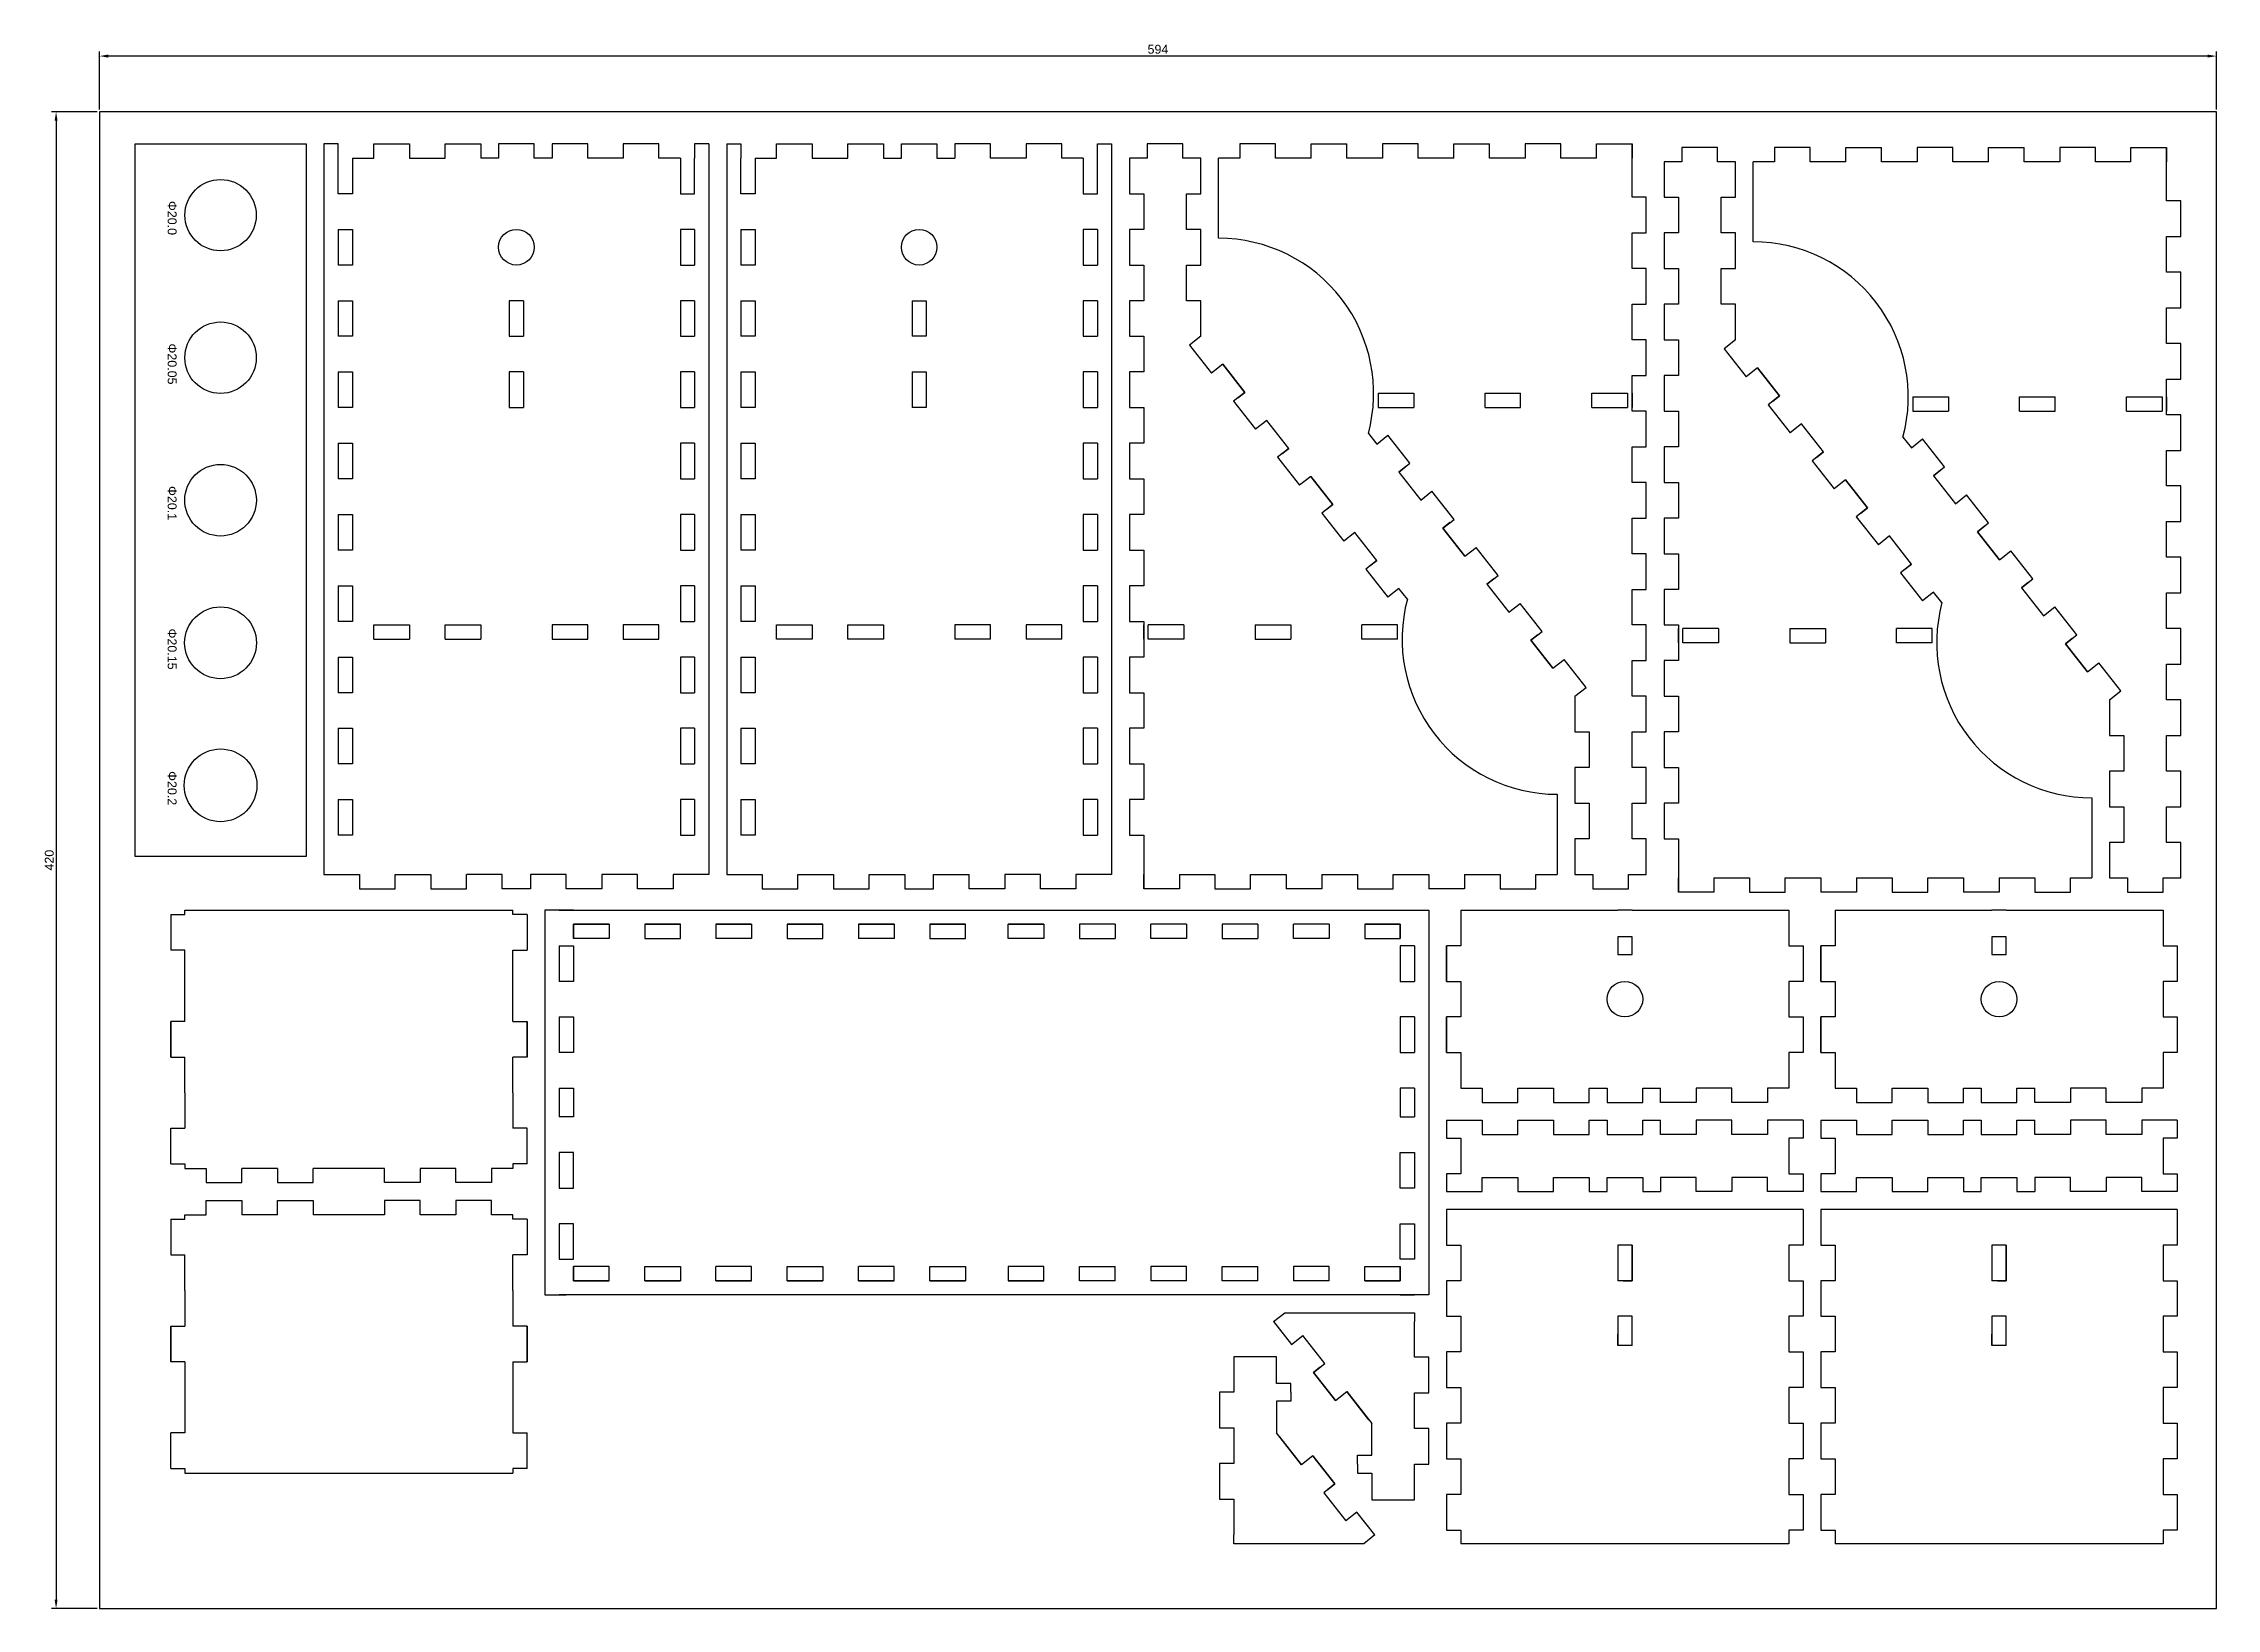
# Model space of a CAD drawing. Header units: millimetres. Extents: x -659 to 1237, y 1043 to 1532.
# Drawn here: x 627 to 1237, y 1093 to 1532 of the extents above; entities that cross this region are included whole.
import ezdxf

# ---------------------------------------------------------------- set-up
doc = ezdxf.new("R2010")
doc.units = ezdxf.units.MM
doc.styles.get("Standard").update_dxf_attribs({"font": 'arial.ttf'})
doc.dimstyles.new('ISO-25', dxfattribs={"dimtxt": 2.5, "dimasz": 2.5, "dimexe": 1.25, "dimexo": 0.625, "dimtad": 1, "dimtxsty": 'Standard', "dimcen": 2.5, "dimadec": 0, "dimazin": 0, "dimtfac": 1, "dimtmove": 0, "dimatfit": 3, "dimfxl": 1, "dimarcsym": 0})

msp = doc.modelspace()

# ---------------------------------------------------------------- texts
at = {"color": 1, "char_height": 2.5, "attachment_point": 1, "rotation": 270}
for s, insert in [('Φ20.0', (664.388, 1488.115)), ('Φ20.05', (664.388, 1448.115)), ('Φ20.1', (664.388, 1408.115)), ('Φ20.15', (664.388, 1368.115)), ('Φ20.2', (664.388, 1328.115))]:
    msp.add_mtext_dynamic_manual_height_columns(s, width=26.22501, gutter_width=12.5, heights=[0], dxfattribs=dict(at, insert=insert))

# ---------------------------------------------------------------- blocks, each defined once
blk = doc.blocks.new('*D1')
at = {"color": 0, "lineweight": -2, "transparency": 16777216}
for p, q in [((642.1, 1513.12), (629.33, 1513.12)), ((630.58, 1510.62), (630.58, 1095.62)), ((642.1, 1093.12), (629.33, 1093.12))]:
    blk.add_line(p, q, dxfattribs=at)
at = {"color": 0, "transparency": 16777216}
for points in [[(630.16, 1510.62), (630.99, 1510.62), (630.58, 1513.12)], [(630.16, 1095.62), (630.99, 1095.62), (630.58, 1093.12)]]:
    blk.add_solid(points, dxfattribs=at)
at = {"layer": 'Defpoints', "color": 0, "transparency": 16777216}
for p in [(642.72, 1513.12), (630.58, 1093.12), (642.72, 1093.12)]:
    blk.add_point(p, dxfattribs=at)
at = {"color": 0, "transparency": 16777216, "insert": (628.67, 1303.12), "char_height": 2.5, "attachment_point": 5, "rotation": 90}
blk.add_mtext('420', dxfattribs=at)
blk = doc.blocks.new('*D2')
at = {"color": 0, "lineweight": -2, "transparency": 16777216}
for p, q in [((642.72, 1513.74), (642.72, 1530)), ((1234.22, 1528.75), (645.22, 1528.75)), ((1236.72, 1513.74), (1236.72, 1530))]:
    blk.add_line(p, q, dxfattribs=at)
at = {"color": 0, "transparency": 16777216}
for points in [[(645.22, 1529.17), (645.22, 1528.33), (642.72, 1528.75)], [(1234.22, 1529.17), (1234.22, 1528.33), (1236.72, 1528.75)]]:
    blk.add_solid(points, dxfattribs=at)
at = {"layer": 'Defpoints', "color": 0, "transparency": 16777216}
for p in [(642.72, 1528.75), (642.72, 1513.12), (1236.72, 1513.12)]:
    blk.add_point(p, dxfattribs=at)
at = {"color": 0, "transparency": 16777216, "insert": (939.72, 1530.65), "char_height": 2.5, "attachment_point": 5}
blk.add_mtext('594', dxfattribs=at)

# ---------------------------------------------------------------- dimensions: what is measured, and where the dimension line sits
dim = msp.add_linear_dim(base=(642.723, 1528.752), p1=(1236.723, 1513.115), p2=(642.723, 1513.115), dimstyle='ISO-25')
dim.commit()
dim.dimension.update_dxf_attribs({"geometry": '*D2', "text_midpoint": (939.723, 1530.653)})
dim = msp.add_linear_dim(base=(630.575, 1093.115), p1=(642.723, 1513.115), p2=(642.723, 1093.115), angle=90, dimstyle='ISO-25')
dim.commit()
dim.dimension.update_dxf_attribs({"geometry": '*D1', "text_midpoint": (628.674, 1303.115)})

# ---------------------------------------------------------------- linework, layer by layer
for p, q in [((709.723, 1504.115), (705.723, 1504.115)), ((705.723, 1504.115), (705.723, 1299.115)), ((709.723, 1500.115), (709.723, 1504.115)), ((709.723, 1490.115), (709.723, 1500.115)), ((713.723, 1500.115), (713.723, 1490.115)), ((713.723, 1500.115), (719.723, 1500.115)), ((719.723, 1500.115), (719.723, 1504.115)), ((719.723, 1504.115), (729.723, 1504.115)), ((729.723, 1504.115), (729.723, 1500.115)), ((729.723, 1500.115), (739.723, 1500.115)), ((739.723, 1500.115), (739.723, 1504.115)), ((739.723, 1504.115), (749.723, 1504.115)), ((749.723, 1504.115), (749.723, 1500.115)), ((749.723, 1504.115), (749.723, 1500.115)), ((754.723, 1500.115), (749.723, 1500.115)), ((764.723, 1504.115), (754.723, 1504.115)), ((754.723, 1504.115), (754.723, 1500.115)), ((764.723, 1500.115), (764.723, 1504.115)), ((769.723, 1500.115), (764.723, 1500.115)), ((779.723, 1504.115), (769.723, 1504.115)), ((769.723, 1504.115), (769.723, 1500.115)), ((779.723, 1500.115), (779.723, 1504.115)), ((789.723, 1500.115), (779.723, 1500.115)), ((799.723, 1504.115), (789.723, 1504.115)), ((789.723, 1504.115), (789.723, 1500.115)), ((799.723, 1500.115), (799.723, 1504.115)), ((805.723, 1500.115), (799.723, 1500.115)), ((805.723, 1500.115), (805.723, 1490.115)), ((813.723, 1504.115), (809.723, 1504.115)), ((809.723, 1504.115), (809.723, 1500.115)), ((809.723, 1490.115), (809.723, 1500.115)), ((813.723, 1504.115), (813.723, 1299.115)), ((818.723, 1504.115), (818.723, 1299.115)), ((818.723, 1504.115), (822.723, 1504.115)), ((822.723, 1504.115), (822.723, 1500.115)), ((822.723, 1490.115), (822.723, 1500.115)), ((826.723, 1500.115), (826.723, 1490.115)), ((826.723, 1500.115), (832.723, 1500.115)), ((832.723, 1500.115), (832.723, 1504.115)), ((832.723, 1504.115), (842.723, 1504.115)), ((842.723, 1504.115), (842.723, 1500.115)), ((842.723, 1500.115), (852.723, 1500.115)), ((852.723, 1500.115), (852.723, 1504.115)), ((852.723, 1504.115), (862.723, 1504.115)), ((862.723, 1504.115), (862.723, 1500.115)), ((862.723, 1500.115), (867.723, 1500.115)), ((867.723, 1500.115), (867.723, 1504.115)), ((867.723, 1504.115), (877.723, 1504.115)), ((877.723, 1504.115), (877.723, 1500.115)), ((877.723, 1500.115), (882.723, 1500.115)), ((882.723, 1504.115), (882.723, 1500.115)), ((892.723, 1504.115), (882.723, 1504.115)), ((882.723, 1504.115), (882.723, 1500.115)), ((892.723, 1500.115), (892.723, 1504.115)), ((902.723, 1500.115), (892.723, 1500.115)), ((912.723, 1504.115), (902.723, 1504.115)), ((902.723, 1504.115), (902.723, 1500.115)), ((912.723, 1500.115), (912.723, 1504.115)), ((918.723, 1500.115), (912.723, 1500.115)), ((918.723, 1500.115), (918.723, 1490.115)), ((922.723, 1504.115), (926.723, 1504.115)), ((922.723, 1500.115), (922.723, 1504.115)), ((922.723, 1490.115), (922.723, 1500.115)), ((926.723, 1504.115), (926.723, 1299.115)), ((936.723, 1500.115), (931.723, 1500.115)), ((931.723, 1500.115), (931.723, 1490.115)), ((931.723, 1500.115), (931.723, 1490.115)), ((946.723, 1504.115), (936.723, 1504.115)), ((936.723, 1504.115), (936.723, 1500.115)), ((946.723, 1500.115), (946.723, 1504.115)), ((951.723, 1500.115), (946.723, 1500.115)), ((951.723, 1500.115), (946.723, 1500.115)), ((951.723, 1490.115), (951.723, 1500.115)), ((951.723, 1490.115), (951.723, 1500.115)), ((956.723, 1477.628), (956.723, 1500.115)), ((962.723, 1500.115), (956.723, 1500.115)), ((956.723, 1477.628), (956.723, 1500.115)), ((956.723, 1477.628), (956.723, 1500.115)), ((956.723, 1477.628), (956.723, 1500.115)), ((962.723, 1500.115), (956.723, 1500.115)), ((972.723, 1504.115), (962.723, 1504.115)), ((962.723, 1504.115), (962.723, 1500.115)), ((972.723, 1504.115), (962.723, 1504.115)), ((962.723, 1504.115), (962.723, 1500.115)), ((972.723, 1500.115), (972.723, 1504.115)), ((972.723, 1500.115), (972.723, 1504.115)), ((982.723, 1500.115), (972.723, 1500.115)), ((982.723, 1500.115), (982.723, 1504.115)), ((982.723, 1504.115), (992.723, 1504.115)), ((992.723, 1500.115), (992.723, 1504.115)), ((1002.723, 1500.115), (992.723, 1500.115)), ((1012.723, 1504.115), (1002.723, 1504.115)), ((1002.723, 1504.115), (1002.723, 1500.115)), ((1012.723, 1500.115), (1012.723, 1504.115)), ((1022.723, 1500.115), (1012.723, 1500.115)), ((1022.723, 1500.115), (1022.723, 1504.115)), ((1022.723, 1504.115), (1032.723, 1504.115)), ((1032.723, 1500.115), (1032.723, 1504.115)), ((1042.723, 1500.115), (1032.723, 1500.115)), ((1052.723, 1504.115), (1042.723, 1504.115)), ((1042.723, 1504.115), (1042.723, 1500.115)), ((1052.723, 1500.115), (1052.723, 1504.115)), ((1062.723, 1500.115), (1052.723, 1500.115)), ((1062.723, 1500.115), (1062.723, 1504.115)), ((1062.723, 1504.115), (1072.723, 1504.115)), ((1072.723, 1499.115), (1072.723, 1504.115)), ((1072.723, 1504.115), (1072.723, 1500.115)), ((1096.723, 1503.115), (1086.723, 1503.115)), ((1086.723, 1503.115), (1086.723, 1499.115)), ((1096.723, 1499.115), (1096.723, 1503.115)), ((1122.723, 1503.115), (1112.723, 1503.115)), ((1112.723, 1503.115), (1112.723, 1499.115)), ((1122.723, 1503.115), (1112.723, 1503.115)), ((1112.723, 1503.115), (1112.723, 1499.115)), ((1122.723, 1499.115), (1122.723, 1503.115)), ((1122.723, 1499.115), (1122.723, 1503.115)), ((1132.723, 1499.115), (1132.723, 1503.115)), ((1132.723, 1503.115), (1142.723, 1503.115)), ((1142.723, 1499.115), (1142.723, 1503.115)), ((1162.723, 1503.115), (1152.723, 1503.115)), ((1152.723, 1503.115), (1152.723, 1499.115)), ((1162.723, 1499.115), (1162.723, 1503.115)), ((1172.723, 1499.115), (1172.723, 1503.115)), ((1172.723, 1503.115), (1182.723, 1503.115)), ((1182.723, 1499.115), (1182.723, 1503.115)), ((1202.723, 1503.115), (1192.723, 1503.115)), ((1192.723, 1503.115), (1192.723, 1499.115)), ((1202.723, 1499.115), (1202.723, 1503.115)), ((1212.723, 1499.115), (1212.723, 1503.115)), ((1212.723, 1503.115), (1222.723, 1503.115)), ((1222.723, 1498.115), (1222.723, 1503.115)), ((1222.723, 1503.115), (1222.723, 1499.115)), ((1072.723, 1489.115), (1072.723, 1499.115)), ((1086.723, 1499.115), (1081.723, 1499.115)), ((1081.723, 1499.115), (1081.723, 1489.115)), ((1081.723, 1499.115), (1081.723, 1489.115)), ((1101.723, 1499.115), (1096.723, 1499.115)), ((1101.723, 1499.115), (1096.723, 1499.115)), ((1101.723, 1489.115), (1101.723, 1499.115)), ((1101.723, 1489.115), (1101.723, 1499.115)), ((1106.723, 1476.628), (1106.723, 1499.115)), ((1112.723, 1499.115), (1106.723, 1499.115)), ((1106.723, 1476.628), (1106.723, 1499.115)), ((1106.723, 1476.628), (1106.723, 1499.115)), ((1106.723, 1476.628), (1106.723, 1499.115)), ((1112.723, 1499.115), (1106.723, 1499.115)), ((1132.723, 1499.115), (1122.723, 1499.115)), ((1152.723, 1499.115), (1142.723, 1499.115)), ((1172.723, 1499.115), (1162.723, 1499.115)), ((1192.723, 1499.115), (1182.723, 1499.115)), ((1212.723, 1499.115), (1202.723, 1499.115)), ((1222.723, 1488.115), (1222.723, 1498.115)), ((713.723, 1490.115), (709.723, 1490.115)), ((805.723, 1490.115), (809.723, 1490.115)), ((826.723, 1490.115), (822.723, 1490.115)), ((918.723, 1490.115), (922.723, 1490.115)), ((931.723, 1490.115), (935.723, 1490.115)), ((935.723, 1490.115), (935.723, 1480.115)), ((947.723, 1480.115), (947.723, 1490.115)), ((947.723, 1490.115), (951.723, 1490.115)), ((1076.723, 1489.115), (1072.723, 1489.115)), ((1076.723, 1479.115), (1076.723, 1489.115)), ((1081.723, 1489.115), (1085.723, 1489.115)), ((1085.723, 1489.115), (1085.723, 1479.115)), ((1097.723, 1479.115), (1097.723, 1489.115)), ((1097.723, 1489.115), (1101.723, 1489.115)), ((1226.723, 1488.115), (1222.723, 1488.115)), ((1226.723, 1478.115), (1226.723, 1488.115)), ((709.723, 1480.115), (709.723, 1470.115)), ((709.723, 1480.115), (713.723, 1480.115)), ((713.723, 1480.115), (713.723, 1470.115)), ((809.723, 1480.115), (805.723, 1480.115)), ((805.723, 1480.115), (805.723, 1470.115)), ((809.723, 1480.115), (809.723, 1470.115)), ((822.723, 1480.115), (822.723, 1470.115)), ((822.723, 1480.115), (826.723, 1480.115)), ((826.723, 1480.115), (826.723, 1470.115)), ((922.723, 1480.115), (918.723, 1480.115)), ((918.723, 1480.115), (918.723, 1470.115)), ((922.723, 1480.115), (922.723, 1470.115)), ((935.723, 1480.115), (931.723, 1480.115)), ((931.723, 1480.115), (931.723, 1470.115)), ((951.723, 1480.115), (947.723, 1480.115)), ((951.723, 1470.115), (951.723, 1480.115)), ((1072.723, 1469.115), (1072.723, 1479.115)), ((1072.723, 1479.115), (1076.723, 1479.115)), ((1085.723, 1479.115), (1081.723, 1479.115)), ((1081.723, 1479.115), (1081.723, 1469.115)), ((1101.723, 1479.115), (1097.723, 1479.115)), ((1101.723, 1469.115), (1101.723, 1479.115)), ((1222.723, 1468.115), (1222.723, 1478.115)), ((1222.723, 1478.115), (1226.723, 1478.115)), ((713.723, 1470.115), (709.723, 1470.115)), ((805.723, 1470.115), (809.723, 1470.115)), ((826.723, 1470.115), (822.723, 1470.115)), ((918.723, 1470.115), (922.723, 1470.115)), ((931.723, 1470.115), (935.723, 1470.115)), ((935.723, 1470.115), (935.723, 1460.115)), ((947.723, 1460.115), (947.723, 1470.115)), ((947.723, 1470.115), (951.723, 1470.115)), ((1076.723, 1469.115), (1072.723, 1469.115)), ((1076.723, 1459.115), (1076.723, 1469.115)), ((1081.723, 1469.115), (1085.723, 1469.115)), ((1085.723, 1469.115), (1085.723, 1459.115)), ((1097.723, 1459.115), (1097.723, 1469.115)), ((1097.723, 1469.115), (1101.723, 1469.115)), ((1226.723, 1468.115), (1222.723, 1468.115)), ((1226.723, 1458.115), (1226.723, 1468.115)), ((709.723, 1460.115), (709.723, 1450.115)), ((709.723, 1460.115), (713.723, 1460.115)), ((713.723, 1460.115), (713.723, 1450.115)), ((761.723, 1460.115), (757.723, 1460.115)), ((757.723, 1460.115), (757.723, 1450.115)), ((761.723, 1460.115), (761.723, 1450.115)), ((809.723, 1460.115), (805.723, 1460.115)), ((805.723, 1460.115), (805.723, 1450.115)), ((809.723, 1460.115), (809.723, 1450.115)), ((822.723, 1460.115), (822.723, 1450.115)), ((822.723, 1460.115), (826.723, 1460.115)), ((826.723, 1460.115), (826.723, 1450.115)), ((870.723, 1460.115), (874.723, 1460.115)), ((870.723, 1460.115), (870.723, 1450.115)), ((874.723, 1460.115), (874.723, 1450.115)), ((922.723, 1460.115), (918.723, 1460.115)), ((918.723, 1460.115), (918.723, 1450.115)), ((922.723, 1460.115), (922.723, 1450.115)), ((935.723, 1460.115), (931.723, 1460.115)), ((931.723, 1460.115), (931.723, 1450.115)), ((951.723, 1460.115), (947.723, 1460.115)), ((951.723, 1450.115), (951.723, 1460.115)), ((1072.723, 1449.115), (1072.723, 1459.115)), ((1072.723, 1459.115), (1076.723, 1459.115)), ((1085.723, 1459.115), (1081.723, 1459.115)), ((1081.723, 1459.115), (1081.723, 1449.115)), ((1101.723, 1459.115), (1097.723, 1459.115)), ((1101.723, 1449.115), (1101.723, 1459.115)), ((1222.723, 1448.115), (1222.723, 1458.115)), ((1222.723, 1458.115), (1226.723, 1458.115)), ((713.723, 1450.115), (709.723, 1450.115)), ((757.723, 1450.115), (761.723, 1450.115)), ((805.723, 1450.115), (809.723, 1450.115)), ((826.723, 1450.115), (822.723, 1450.115)), ((874.723, 1450.115), (870.723, 1450.115)), ((918.723, 1450.115), (922.723, 1450.115)), ((931.723, 1450.115), (935.723, 1450.115)), ((935.723, 1450.115), (935.723, 1440.115)), ((951.723, 1450.115), (948.578, 1447.643)), ((1076.723, 1449.115), (1072.723, 1449.115)), ((1076.723, 1439.115), (1076.723, 1449.115)), ((1081.723, 1449.115), (1085.723, 1449.115)), ((1085.723, 1449.115), (1085.723, 1439.115)), ((1101.723, 1449.115), (1098.578, 1446.643)), ((1226.723, 1448.115), (1222.723, 1448.115)), ((1226.723, 1438.115), (1226.723, 1448.115)), ((709.723, 1440.115), (709.723, 1430.115)), ((709.723, 1440.115), (713.723, 1440.115)), ((713.723, 1440.115), (713.723, 1430.115)), ((761.723, 1440.115), (757.723, 1440.115)), ((757.723, 1440.115), (757.723, 1430.115)), ((761.723, 1440.115), (761.723, 1430.115)), ((809.723, 1440.115), (805.723, 1440.115)), ((805.723, 1440.115), (805.723, 1430.115)), ((809.723, 1440.115), (809.723, 1430.115)), ((822.723, 1440.115), (822.723, 1430.115)), ((822.723, 1440.115), (826.723, 1440.115)), ((826.723, 1440.115), (826.723, 1430.115)), ((870.723, 1440.115), (874.723, 1440.115)), ((870.723, 1440.115), (870.723, 1430.115)), ((874.723, 1440.115), (874.723, 1430.115)), ((922.723, 1440.115), (918.723, 1440.115)), ((918.723, 1440.115), (918.723, 1430.115)), ((922.723, 1440.115), (922.723, 1430.115)), ((935.723, 1440.115), (931.723, 1440.115)), ((931.723, 1440.115), (931.723, 1430.115)), ((957.903, 1442.254), (954.759, 1439.781)), ((957.903, 1442.254), (964.084, 1434.392)), ((1072.723, 1429.115), (1072.723, 1439.115)), ((1072.723, 1439.115), (1076.723, 1439.115)), ((1085.723, 1439.115), (1081.723, 1439.115)), ((1081.723, 1439.115), (1081.723, 1429.115)), ((1107.903, 1441.254), (1104.759, 1438.781)), ((1107.903, 1441.254), (1114.084, 1433.392)), ((964.084, 1434.392), (960.939, 1431.92)), ((1001.479, 1434.115), (1011.479, 1434.115)), ((1001.479, 1434.115), (1001.479, 1430.115)), ((1001.479, 1434.115), (1011.479, 1434.115)), ((1011.479, 1434.115), (1011.479, 1430.115)), ((1031.479, 1434.115), (1041.479, 1434.115)), ((1031.479, 1430.115), (1031.479, 1434.115)), ((1041.479, 1430.115), (1041.479, 1434.115)), ((1061.479, 1434.115), (1071.479, 1434.115)), ((1061.479, 1430.115), (1061.479, 1434.115)), ((1061.479, 1434.115), (1071.479, 1434.115)), ((1071.479, 1434.115), (1071.479, 1430.115)), ((1072.723, 1434.115), (1072.723, 1430.115)), ((1114.084, 1433.392), (1110.939, 1430.92)), ((1151.479, 1433.115), (1161.479, 1433.115)), ((1151.479, 1433.115), (1151.479, 1429.115)), ((1151.479, 1433.115), (1161.479, 1433.115)), ((1161.479, 1433.115), (1161.479, 1429.115)), ((1181.479, 1433.115), (1191.479, 1433.115)), ((1181.479, 1429.115), (1181.479, 1433.115)), ((1191.479, 1429.115), (1191.479, 1433.115)), ((1211.479, 1433.115), (1221.479, 1433.115)), ((1211.479, 1429.115), (1211.479, 1433.115)), ((1211.479, 1433.115), (1221.479, 1433.115)), ((1221.479, 1433.115), (1221.479, 1429.115)), ((1222.723, 1428.115), (1222.723, 1438.115)), ((1222.723, 1438.115), (1226.723, 1438.115)), ((1222.723, 1433.115), (1222.723, 1429.115)), ((713.723, 1430.115), (709.723, 1430.115)), ((757.723, 1430.115), (761.723, 1430.115)), ((805.723, 1430.115), (809.723, 1430.115)), ((826.723, 1430.115), (822.723, 1430.115)), ((874.723, 1430.115), (870.723, 1430.115)), ((918.723, 1430.115), (922.723, 1430.115)), ((931.723, 1430.115), (935.723, 1430.115)), ((935.723, 1430.115), (935.723, 1420.115)), ((1001.479, 1430.115), (1011.479, 1430.115)), ((1031.479, 1430.115), (1041.479, 1430.115)), ((1061.479, 1430.115), (1071.479, 1430.115)), ((1076.723, 1429.115), (1072.723, 1429.115)), ((1076.723, 1419.115), (1076.723, 1429.115)), ((1081.723, 1429.115), (1085.723, 1429.115)), ((1085.723, 1429.115), (1085.723, 1419.115)), ((1151.479, 1429.115), (1161.479, 1429.115)), ((1181.479, 1429.115), (1191.479, 1429.115)), ((1211.479, 1429.115), (1221.479, 1429.115)), ((1226.723, 1428.115), (1222.723, 1428.115)), ((1226.723, 1418.115), (1226.723, 1428.115)), ((970.264, 1426.531), (967.119, 1424.058)), ((1001.1, 1419.868), (1004.244, 1422.341)), ((1120.264, 1425.531), (1117.119, 1423.058)), ((1151.1, 1418.868), (1154.244, 1421.341)), ((709.723, 1420.115), (709.723, 1410.115)), ((709.723, 1420.115), (713.723, 1420.115)), ((713.723, 1420.115), (713.723, 1410.115)), ((809.723, 1420.115), (805.723, 1420.115)), ((805.723, 1420.115), (805.723, 1410.115)), ((809.723, 1420.115), (809.723, 1410.115)), ((822.723, 1420.115), (822.723, 1410.115)), ((822.723, 1420.115), (826.723, 1420.115)), ((826.723, 1420.115), (826.723, 1410.115)), ((922.723, 1420.115), (918.723, 1420.115)), ((918.723, 1420.115), (918.723, 1410.115)), ((922.723, 1420.115), (922.723, 1410.115)), ((935.723, 1420.115), (931.723, 1420.115)), ((931.723, 1420.115), (931.723, 1410.115)), ((976.444, 1418.669), (973.3, 1416.197)), ((1072.723, 1409.115), (1072.723, 1419.115)), ((1072.723, 1419.115), (1076.723, 1419.115)), ((1085.723, 1419.115), (1081.723, 1419.115)), ((1081.723, 1419.115), (1081.723, 1409.115)), ((1126.444, 1417.669), (1123.3, 1415.197)), ((1222.723, 1408.115), (1222.723, 1418.115)), ((1222.723, 1418.115), (1226.723, 1418.115)), ((713.723, 1410.115), (709.723, 1410.115)), ((805.723, 1410.115), (809.723, 1410.115)), ((826.723, 1410.115), (822.723, 1410.115)), ((918.723, 1410.115), (922.723, 1410.115)), ((931.723, 1410.115), (935.723, 1410.115)), ((935.723, 1410.115), (935.723, 1400.115)), ((982.625, 1410.808), (979.48, 1408.335)), ((982.625, 1410.808), (988.805, 1402.946)), ((1007.28, 1412.007), (1010.425, 1414.479)), ((1076.723, 1409.115), (1072.723, 1409.115)), ((1076.723, 1399.115), (1076.723, 1409.115)), ((1081.723, 1409.115), (1085.723, 1409.115)), ((1085.723, 1409.115), (1085.723, 1399.115)), ((1132.625, 1409.808), (1129.48, 1407.335)), ((1132.625, 1409.808), (1138.805, 1401.946)), ((1157.28, 1411.007), (1160.425, 1413.479)), ((988.805, 1402.946), (985.661, 1400.474)), ((1013.46, 1404.145), (1016.605, 1406.618)), ((1163.46, 1403.145), (1166.605, 1405.618)), ((1226.723, 1408.115), (1222.723, 1408.115)), ((1226.723, 1398.115), (1226.723, 1408.115)), ((709.723, 1400.115), (709.723, 1390.115)), ((709.723, 1400.115), (713.723, 1400.115)), ((713.723, 1400.115), (713.723, 1390.115)), ((809.723, 1400.115), (805.723, 1400.115)), ((805.723, 1400.115), (805.723, 1390.115)), ((809.723, 1400.115), (809.723, 1390.115)), ((822.723, 1400.115), (822.723, 1390.115)), ((822.723, 1400.115), (826.723, 1400.115)), ((826.723, 1400.115), (826.723, 1390.115)), ((922.723, 1400.115), (918.723, 1400.115)), ((918.723, 1400.115), (918.723, 1390.115)), ((922.723, 1400.115), (922.723, 1390.115)), ((935.723, 1400.115), (931.723, 1400.115)), ((931.723, 1400.115), (931.723, 1390.115)), ((1019.641, 1396.284), (1022.785, 1398.756)), ((1025.821, 1388.422), (1019.641, 1396.284)), ((1072.723, 1389.115), (1072.723, 1399.115)), ((1072.723, 1399.115), (1076.723, 1399.115)), ((1085.723, 1399.115), (1081.723, 1399.115)), ((1081.723, 1399.115), (1081.723, 1389.115)), ((1138.805, 1401.946), (1135.661, 1399.474)), ((1169.641, 1395.284), (1172.785, 1397.756)), ((1222.723, 1388.115), (1222.723, 1398.115)), ((1222.723, 1398.115), (1226.723, 1398.115)), ((713.723, 1390.115), (709.723, 1390.115)), ((805.723, 1390.115), (809.723, 1390.115)), ((826.723, 1390.115), (822.723, 1390.115)), ((918.723, 1390.115), (922.723, 1390.115)), ((931.723, 1390.115), (935.723, 1390.115)), ((935.723, 1390.115), (935.723, 1380.115)), ((994.986, 1395.085), (991.841, 1392.612)), ((1025.821, 1388.422), (1028.966, 1390.895)), ((1144.986, 1394.085), (1141.841, 1391.612)), ((1175.821, 1387.422), (1169.641, 1395.284)), ((1001.166, 1387.223), (998.021, 1384.751)), ((1076.723, 1389.115), (1072.723, 1389.115)), ((1076.723, 1379.115), (1076.723, 1389.115)), ((1081.723, 1389.115), (1085.723, 1389.115)), ((1085.723, 1389.115), (1085.723, 1379.115)), ((1151.166, 1386.223), (1148.021, 1383.751)), ((1175.821, 1387.422), (1178.966, 1389.895)), ((1226.723, 1388.115), (1222.723, 1388.115)), ((1226.723, 1378.115), (1226.723, 1388.115)), ((709.723, 1380.115), (709.723, 1370.115)), ((709.723, 1380.115), (713.723, 1380.115)), ((713.723, 1380.115), (713.723, 1370.115)), ((809.723, 1380.115), (805.723, 1380.115)), ((805.723, 1380.115), (805.723, 1370.115)), ((809.723, 1380.115), (809.723, 1370.115)), ((822.723, 1380.115), (822.723, 1370.115)), ((822.723, 1380.115), (826.723, 1380.115)), ((826.723, 1380.115), (826.723, 1370.115)), ((922.723, 1380.115), (918.723, 1380.115)), ((918.723, 1380.115), (918.723, 1370.115)), ((922.723, 1380.115), (922.723, 1370.115)), ((935.723, 1380.115), (931.723, 1380.115)), ((931.723, 1380.115), (931.723, 1370.115)), ((1007.346, 1379.362), (1004.202, 1376.889)), ((1032.001, 1380.561), (1035.146, 1383.033)), ((1072.723, 1369.115), (1072.723, 1379.115)), ((1072.723, 1379.115), (1076.723, 1379.115)), ((1085.723, 1379.115), (1081.723, 1379.115)), ((1081.723, 1379.115), (1081.723, 1369.115)), ((1157.346, 1378.362), (1154.202, 1375.889)), ((1182.001, 1379.561), (1185.146, 1382.033)), ((1222.723, 1368.115), (1222.723, 1378.115)), ((1222.723, 1378.115), (1226.723, 1378.115)), ((1038.182, 1372.699), (1041.326, 1375.172)), ((1188.182, 1371.699), (1191.326, 1374.172)), ((713.723, 1370.115), (709.723, 1370.115)), ((719.723, 1365.115), (719.723, 1369.115)), ((719.723, 1369.115), (729.723, 1369.115)), ((729.723, 1369.115), (729.723, 1365.115)), ((739.723, 1365.115), (739.723, 1369.115)), ((739.723, 1369.115), (749.723, 1369.115)), ((749.723, 1369.115), (749.723, 1365.115)), ((779.723, 1369.115), (769.723, 1369.115)), ((769.723, 1369.115), (769.723, 1365.115)), ((779.723, 1365.115), (779.723, 1369.115)), ((799.723, 1369.115), (789.723, 1369.115)), ((789.723, 1369.115), (789.723, 1365.115)), ((799.723, 1365.115), (799.723, 1369.115)), ((805.723, 1370.115), (809.723, 1370.115)), ((826.723, 1370.115), (822.723, 1370.115)), ((832.723, 1365.115), (832.723, 1369.115)), ((832.723, 1369.115), (842.723, 1369.115)), ((842.723, 1369.115), (842.723, 1365.115)), ((852.723, 1365.115), (852.723, 1369.115)), ((852.723, 1369.115), (862.723, 1369.115)), ((862.723, 1369.115), (862.723, 1365.115)), ((892.723, 1369.115), (882.723, 1369.115)), ((882.723, 1369.115), (882.723, 1365.115)), ((892.723, 1365.115), (892.723, 1369.115)), ((912.723, 1369.115), (902.723, 1369.115)), ((902.723, 1369.115), (902.723, 1365.115)), ((912.723, 1365.115), (912.723, 1369.115)), ((918.723, 1370.115), (922.723, 1370.115)), ((931.723, 1370.115), (935.723, 1370.115)), ((935.723, 1370.115), (935.723, 1360.115)), ((935.723, 1365.115), (935.723, 1369.115)), ((946.966, 1369.115), (936.966, 1369.115)), ((936.966, 1365.115), (936.966, 1369.115)), ((946.966, 1369.115), (946.966, 1365.115)), ((966.966, 1369.115), (976.966, 1369.115)), ((966.966, 1369.115), (966.966, 1365.115)), ((976.966, 1369.115), (976.966, 1365.115)), ((1006.966, 1369.115), (996.966, 1369.115)), ((996.966, 1365.115), (996.966, 1369.115)), ((1006.966, 1365.115), (1006.966, 1369.115)), ((1044.362, 1364.838), (1047.507, 1367.31)), ((1076.723, 1369.115), (1072.723, 1369.115)), ((1076.723, 1359.115), (1076.723, 1369.115)), ((1081.723, 1369.115), (1085.723, 1369.115)), ((1085.723, 1369.115), (1085.723, 1359.115)), ((1085.723, 1364.115), (1085.723, 1368.115)), ((1096.966, 1368.115), (1086.966, 1368.115)), ((1086.966, 1364.115), (1086.966, 1368.115)), ((1096.966, 1368.115), (1096.966, 1364.115)), ((1116.966, 1368.115), (1126.966, 1368.115)), ((1116.966, 1368.115), (1116.966, 1364.115)), ((1126.966, 1368.115), (1126.966, 1364.115)), ((1156.966, 1368.115), (1146.966, 1368.115)), ((1146.966, 1364.115), (1146.966, 1368.115)), ((1156.966, 1364.115), (1156.966, 1368.115)), ((1194.362, 1363.838), (1197.507, 1366.31)), ((1226.723, 1368.115), (1222.723, 1368.115)), ((1226.723, 1358.115), (1226.723, 1368.115)), ((709.723, 1360.115), (709.723, 1350.115)), ((709.723, 1360.115), (713.723, 1360.115)), ((713.723, 1360.115), (713.723, 1350.115)), ((719.723, 1365.115), (729.723, 1365.115)), ((739.723, 1365.115), (749.723, 1365.115)), ((769.723, 1365.115), (779.723, 1365.115)), ((789.723, 1365.115), (799.723, 1365.115)), ((809.723, 1360.115), (805.723, 1360.115)), ((805.723, 1360.115), (805.723, 1350.115)), ((809.723, 1360.115), (809.723, 1350.115)), ((822.723, 1360.115), (822.723, 1350.115)), ((822.723, 1360.115), (826.723, 1360.115)), ((826.723, 1360.115), (826.723, 1350.115)), ((842.723, 1365.115), (832.723, 1365.115)), ((862.723, 1365.115), (852.723, 1365.115)), ((892.723, 1365.115), (882.723, 1365.115)), ((912.723, 1365.115), (902.723, 1365.115)), ((922.723, 1360.115), (918.723, 1360.115)), ((918.723, 1360.115), (918.723, 1350.115)), ((922.723, 1360.115), (922.723, 1350.115)), ((935.723, 1360.115), (931.723, 1360.115)), ((931.723, 1360.115), (931.723, 1350.115)), ((946.966, 1365.115), (936.966, 1365.115)), ((946.966, 1365.115), (936.966, 1365.115)), ((966.966, 1365.115), (976.966, 1365.115)), ((1006.966, 1365.115), (996.966, 1365.115)), ((1006.966, 1365.115), (996.966, 1365.115)), ((1050.543, 1356.977), (1044.362, 1364.838)), ((1096.966, 1364.115), (1086.966, 1364.115)), ((1096.966, 1364.115), (1086.966, 1364.115)), ((1116.966, 1364.115), (1126.966, 1364.115)), ((1156.966, 1364.115), (1146.966, 1364.115)), ((1156.966, 1364.115), (1146.966, 1364.115)), ((1200.543, 1355.977), (1194.362, 1363.838)), ((1050.543, 1356.977), (1053.687, 1359.449)), ((1072.723, 1349.115), (1072.723, 1359.115)), ((1072.723, 1359.115), (1076.723, 1359.115)), ((1085.723, 1359.115), (1081.723, 1359.115)), ((1081.723, 1359.115), (1081.723, 1349.115)), ((1200.543, 1355.977), (1203.687, 1358.449)), ((1222.723, 1348.115), (1222.723, 1358.115)), ((1222.723, 1358.115), (1226.723, 1358.115)), ((713.723, 1350.115), (709.723, 1350.115)), ((805.723, 1350.115), (809.723, 1350.115)), ((826.723, 1350.115), (822.723, 1350.115)), ((918.723, 1350.115), (922.723, 1350.115)), ((931.723, 1350.115), (935.723, 1350.115)), ((935.723, 1350.115), (935.723, 1340.115)), ((1056.723, 1349.115), (1059.868, 1351.587)), ((1056.723, 1349.115), (1056.723, 1339.115)), ((1076.723, 1349.115), (1072.723, 1349.115)), ((1076.723, 1339.115), (1076.723, 1349.115)), ((1081.723, 1349.115), (1085.723, 1349.115)), ((1085.723, 1349.115), (1085.723, 1339.115)), ((1206.723, 1348.115), (1209.868, 1350.587)), ((1206.723, 1348.115), (1206.723, 1338.115)), ((1226.723, 1348.115), (1222.723, 1348.115)), ((1226.723, 1338.115), (1226.723, 1348.115)), ((709.723, 1340.115), (709.723, 1330.115)), ((709.723, 1340.115), (713.723, 1340.115)), ((713.723, 1340.115), (713.723, 1330.115)), ((809.723, 1340.115), (805.723, 1340.115)), ((805.723, 1340.115), (805.723, 1330.115)), ((809.723, 1340.115), (809.723, 1330.115)), ((822.723, 1340.115), (822.723, 1330.115)), ((822.723, 1340.115), (826.723, 1340.115)), ((826.723, 1340.115), (826.723, 1330.115)), ((922.723, 1340.115), (918.723, 1340.115)), ((918.723, 1340.115), (918.723, 1330.115)), ((922.723, 1340.115), (922.723, 1330.115)), ((935.723, 1340.115), (931.723, 1340.115)), ((931.723, 1340.115), (931.723, 1330.115)), ((1056.723, 1339.115), (1060.723, 1339.115)), ((1060.723, 1339.115), (1060.723, 1329.115)), ((1072.723, 1329.115), (1072.723, 1339.115)), ((1072.723, 1339.115), (1076.723, 1339.115)), ((1085.723, 1339.115), (1081.723, 1339.115)), ((1081.723, 1339.115), (1081.723, 1329.115)), ((1206.723, 1338.115), (1210.723, 1338.115)), ((1210.723, 1338.115), (1210.723, 1328.115)), ((1222.723, 1328.115), (1222.723, 1338.115)), ((1222.723, 1338.115), (1226.723, 1338.115)), ((713.723, 1330.115), (709.723, 1330.115)), ((805.723, 1330.115), (809.723, 1330.115)), ((826.723, 1330.115), (822.723, 1330.115)), ((918.723, 1330.115), (922.723, 1330.115)), ((931.723, 1330.115), (935.723, 1330.115)), ((935.723, 1330.115), (935.723, 1320.115)), ((1060.723, 1329.115), (1056.723, 1329.115)), ((1056.723, 1329.115), (1056.723, 1319.115)), ((1076.723, 1329.115), (1072.723, 1329.115)), ((1076.723, 1319.115), (1076.723, 1329.115)), ((1081.723, 1329.115), (1085.723, 1329.115)), ((1085.723, 1329.115), (1085.723, 1319.115)), ((1210.723, 1328.115), (1206.723, 1328.115)), ((1206.723, 1328.115), (1206.723, 1318.115)), ((1226.723, 1328.115), (1222.723, 1328.115)), ((1226.723, 1318.115), (1226.723, 1328.115)), ((709.723, 1320.115), (709.723, 1310.115)), ((709.723, 1320.115), (713.723, 1320.115)), ((713.723, 1320.115), (713.723, 1310.115)), ((809.723, 1320.115), (805.723, 1320.115)), ((805.723, 1320.115), (805.723, 1310.115)), ((809.723, 1320.115), (809.723, 1310.115)), ((822.723, 1320.115), (822.723, 1310.115)), ((822.723, 1320.115), (826.723, 1320.115)), ((826.723, 1320.115), (826.723, 1310.115)), ((922.723, 1320.115), (918.723, 1320.115)), ((918.723, 1320.115), (918.723, 1310.115)), ((922.723, 1320.115), (922.723, 1310.115)), ((935.723, 1320.115), (931.723, 1320.115)), ((931.723, 1320.115), (931.723, 1310.115)), ((1051.723, 1321.602), (1051.723, 1299.115)), ((1051.723, 1321.602), (1051.723, 1299.115)), ((1056.723, 1319.115), (1060.723, 1319.115)), ((1060.723, 1319.115), (1060.723, 1309.115)), ((1072.723, 1309.115), (1072.723, 1319.115)), ((1072.723, 1319.115), (1076.723, 1319.115)), ((1085.723, 1319.115), (1081.723, 1319.115)), ((1081.723, 1319.115), (1081.723, 1309.115)), ((1201.723, 1320.602), (1201.723, 1298.115)), ((1201.723, 1320.602), (1201.723, 1298.115)), ((1206.723, 1318.115), (1210.723, 1318.115)), ((1210.723, 1318.115), (1210.723, 1308.115)), ((1222.723, 1308.115), (1222.723, 1318.115)), ((1222.723, 1318.115), (1226.723, 1318.115)), ((713.723, 1310.115), (709.723, 1310.115)), ((805.723, 1310.115), (809.723, 1310.115)), ((826.723, 1310.115), (822.723, 1310.115)), ((918.723, 1310.115), (922.723, 1310.115)), ((931.723, 1310.115), (935.723, 1310.115)), ((935.723, 1310.115), (935.723, 1300.115)), ((1056.723, 1309.115), (1056.723, 1299.115)), ((1060.723, 1309.115), (1056.723, 1309.115)), ((1056.723, 1309.115), (1056.723, 1299.115)), ((1076.723, 1309.115), (1072.723, 1309.115)), ((1076.723, 1299.115), (1076.723, 1309.115)), ((1076.723, 1299.115), (1076.723, 1309.115)), ((1081.723, 1309.115), (1085.723, 1309.115)), ((1085.723, 1309.115), (1085.723, 1299.115)), ((1206.723, 1308.115), (1206.723, 1298.115)), ((1210.723, 1308.115), (1206.723, 1308.115)), ((1206.723, 1308.115), (1206.723, 1298.115)), ((1226.723, 1308.115), (1222.723, 1308.115)), ((1226.723, 1298.115), (1226.723, 1308.115)), ((1226.723, 1298.115), (1226.723, 1308.115)), ((705.723, 1299.115), (715.723, 1299.115)), ((715.723, 1299.115), (715.723, 1295.115)), ((725.723, 1295.115), (725.723, 1299.115)), ((725.723, 1299.115), (735.723, 1299.115)), ((735.723, 1299.115), (735.723, 1295.115)), ((745.723, 1295.115), (745.723, 1299.115)), ((755.723, 1299.115), (745.723, 1299.115)), ((755.723, 1295.115), (755.723, 1299.115)), ((773.723, 1299.115), (763.723, 1299.115)), ((763.723, 1299.115), (763.723, 1295.115)), ((773.723, 1295.115), (773.723, 1299.115)), ((793.723, 1299.115), (783.723, 1299.115)), ((783.723, 1299.115), (783.723, 1295.115)), ((793.723, 1295.115), (793.723, 1299.115)), ((813.723, 1299.115), (803.723, 1299.115)), ((803.723, 1299.115), (803.723, 1295.115)), ((818.723, 1299.115), (828.723, 1299.115)), ((828.723, 1299.115), (828.723, 1295.115)), ((838.723, 1295.115), (838.723, 1299.115)), ((838.723, 1299.115), (848.723, 1299.115)), ((848.723, 1299.115), (848.723, 1295.115)), ((858.723, 1295.115), (858.723, 1299.115)), ((858.723, 1299.115), (868.723, 1299.115)), ((868.723, 1299.115), (868.723, 1295.115)), ((876.723, 1295.115), (876.723, 1299.115)), ((876.723, 1299.115), (886.723, 1299.115)), ((886.723, 1295.115), (886.723, 1299.115)), ((906.723, 1299.115), (896.723, 1299.115)), ((896.723, 1299.115), (896.723, 1295.115)), ((906.723, 1295.115), (906.723, 1299.115)), ((926.723, 1299.115), (916.723, 1299.115)), ((916.723, 1299.115), (916.723, 1295.115)), ((935.723, 1300.115), (935.723, 1295.115)), ((935.723, 1295.115), (935.723, 1299.115)), ((945.723, 1299.115), (945.723, 1295.115)), ((945.723, 1299.115), (955.723, 1299.115)), ((955.723, 1299.115), (955.723, 1295.115)), ((965.723, 1295.115), (965.723, 1299.115)), ((965.723, 1299.115), (975.723, 1299.115)), ((975.723, 1299.115), (975.723, 1295.115)), ((985.723, 1299.115), (985.723, 1295.115)), ((985.723, 1299.115), (995.723, 1299.115)), ((995.723, 1299.115), (995.723, 1295.115)), ((1005.723, 1295.115), (1005.723, 1299.115)), ((1005.723, 1299.115), (1015.723, 1299.115)), ((1015.723, 1299.115), (1015.723, 1295.115)), ((1025.723, 1299.115), (1025.723, 1295.115)), ((1025.723, 1299.115), (1035.723, 1299.115)), ((1035.723, 1299.115), (1035.723, 1295.115)), ((1045.723, 1295.115), (1045.723, 1299.115)), ((1045.723, 1299.115), (1051.723, 1299.115)), ((1056.723, 1299.115), (1061.723, 1299.115)), ((1056.723, 1299.115), (1061.723, 1299.115)), ((1061.723, 1299.115), (1061.723, 1295.115)), ((1071.723, 1299.115), (1076.723, 1299.115)), ((1071.723, 1295.115), (1071.723, 1299.115)), ((1085.723, 1299.115), (1085.723, 1294.115)), ((715.723, 1295.115), (725.723, 1295.115)), ((735.723, 1295.115), (745.723, 1295.115)), ((763.723, 1295.115), (755.723, 1295.115)), ((783.723, 1295.115), (773.723, 1295.115)), ((803.723, 1295.115), (793.723, 1295.115)), ((828.723, 1295.115), (838.723, 1295.115)), ((848.723, 1295.115), (858.723, 1295.115)), ((868.723, 1295.115), (876.723, 1295.115)), ((896.723, 1295.115), (886.723, 1295.115)), ((916.723, 1295.115), (906.723, 1295.115)), ((945.723, 1295.115), (935.723, 1295.115)), ((955.723, 1295.115), (965.723, 1295.115)), ((985.723, 1295.115), (975.723, 1295.115)), ((995.723, 1295.115), (1005.723, 1295.115)), ((1025.723, 1295.115), (1015.723, 1295.115)), ((1035.723, 1295.115), (1045.723, 1295.115)), ((1061.723, 1295.115), (1071.723, 1295.115)), ((1085.723, 1294.115), (1085.723, 1298.115)), ((1095.723, 1294.115), (1085.723, 1294.115)), ((1095.723, 1298.115), (1095.723, 1294.115)), ((1095.723, 1298.115), (1105.723, 1298.115)), ((1105.723, 1298.115), (1105.723, 1294.115)), ((1105.723, 1294.115), (1115.723, 1294.115)), ((1115.723, 1294.115), (1115.723, 1298.115)), ((1115.723, 1298.115), (1125.723, 1298.115)), ((1125.723, 1298.115), (1125.723, 1294.115)), ((1135.723, 1294.115), (1125.723, 1294.115)), ((1135.723, 1298.115), (1135.723, 1294.115)), ((1135.723, 1298.115), (1145.723, 1298.115)), ((1145.723, 1298.115), (1145.723, 1294.115)), ((1145.723, 1294.115), (1155.723, 1294.115)), ((1155.723, 1294.115), (1155.723, 1298.115)), ((1155.723, 1298.115), (1165.723, 1298.115)), ((1165.723, 1298.115), (1165.723, 1294.115)), ((1175.723, 1294.115), (1165.723, 1294.115)), ((1175.723, 1298.115), (1175.723, 1294.115)), ((1175.723, 1298.115), (1185.723, 1298.115)), ((1185.723, 1298.115), (1185.723, 1294.115)), ((1185.723, 1294.115), (1195.723, 1294.115)), ((1195.723, 1294.115), (1195.723, 1298.115)), ((1195.723, 1298.115), (1201.723, 1298.115)), ((1206.723, 1298.115), (1211.723, 1298.115)), ((1206.723, 1298.115), (1211.723, 1298.115)), ((1211.723, 1298.115), (1211.723, 1294.115)), ((1211.723, 1294.115), (1221.723, 1294.115)), ((1221.723, 1298.115), (1226.723, 1298.115)), ((1221.723, 1294.115), (1221.723, 1298.115)), ((662.723, 1287.872), (666.723, 1287.872)), ((662.723, 1287.872), (662.723, 1277.872)), ((666.723, 1287.872), (666.723, 1289.115)), ((758.723, 1287.872), (758.723, 1289.115)), ((762.723, 1287.872), (758.723, 1287.872)), ((762.723, 1287.872), (762.723, 1277.872)), ((771.723, 1289.115), (767.723, 1289.115)), ((767.723, 1289.115), (767.723, 1181.115)), ((771.723, 1289.115), (767.723, 1289.115)), ((767.723, 1289.115), (767.723, 1181.115)), ((771.723, 1289.115), (1011.723, 1289.115)), ((775.723, 1289.115), (771.723, 1289.115)), ((1007.723, 1289.115), (1011.723, 1289.115)), ((1011.723, 1289.115), (1015.723, 1289.115)), ((1015.723, 1289.115), (1015.723, 1181.115)), ((1024.723, 1289.115), (1024.723, 1279.115)), ((1024.723, 1289.115), (1024.723, 1279.115)), ((1072.723, 1289.115), (1068.723, 1289.115)), ((1072.723, 1289.115), (1068.723, 1289.115)), ((1116.723, 1289.115), (1116.723, 1279.115)), ((1116.723, 1289.115), (1116.723, 1279.115)), ((1129.723, 1289.115), (1129.723, 1279.115)), ((1129.723, 1289.115), (1129.723, 1279.115)), ((1177.723, 1289.115), (1173.723, 1289.115)), ((1177.723, 1289.115), (1173.723, 1289.115)), ((1221.723, 1289.115), (1221.723, 1279.115)), ((1221.723, 1289.115), (1221.723, 1279.115)), ((785.723, 1285.115), (775.723, 1285.115)), ((775.723, 1285.115), (775.723, 1281.115)), ((775.723, 1281.115), (775.723, 1285.115)), ((775.723, 1285.115), (785.723, 1285.115)), ((775.723, 1285.115), (775.723, 1281.115)), ((775.723, 1281.115), (775.723, 1285.115)), ((785.723, 1285.115), (775.723, 1285.115)), ((785.723, 1281.115), (775.723, 1281.115)), ((785.723, 1281.115), (775.723, 1281.115)), ((785.723, 1285.115), (785.723, 1281.115)), ((785.723, 1285.115), (785.723, 1281.115)), ((805.723, 1285.115), (795.723, 1285.115)), ((795.723, 1285.115), (795.723, 1281.115)), ((795.723, 1285.115), (805.723, 1285.115)), ((795.723, 1285.115), (795.723, 1281.115)), ((795.723, 1281.115), (805.723, 1281.115)), ((795.723, 1281.115), (805.723, 1281.115)), ((805.723, 1281.115), (805.723, 1285.115)), ((805.723, 1281.115), (805.723, 1285.115)), ((825.723, 1285.115), (815.723, 1285.115)), ((815.723, 1285.115), (815.723, 1281.115)), ((815.723, 1285.115), (825.723, 1285.115)), ((815.723, 1285.115), (815.723, 1281.115)), ((825.723, 1281.115), (815.723, 1281.115)), ((825.723, 1281.115), (815.723, 1281.115)), ((825.723, 1285.115), (825.723, 1281.115)), ((825.723, 1285.115), (825.723, 1281.115)), ((845.723, 1285.115), (835.723, 1285.115)), ((835.723, 1285.115), (835.723, 1281.115)), ((835.723, 1285.115), (845.723, 1285.115)), ((835.723, 1285.115), (835.723, 1281.115)), ((835.723, 1281.115), (845.723, 1281.115)), ((835.723, 1281.115), (845.723, 1281.115)), ((845.723, 1281.115), (845.723, 1285.115)), ((845.723, 1281.115), (845.723, 1285.115)), ((865.723, 1285.115), (855.723, 1285.115)), ((855.723, 1285.115), (855.723, 1281.115)), ((855.723, 1285.115), (865.723, 1285.115)), ((855.723, 1285.115), (855.723, 1281.115)), ((865.723, 1281.115), (855.723, 1281.115)), ((865.723, 1281.115), (855.723, 1281.115)), ((865.723, 1285.115), (865.723, 1281.115)), ((865.723, 1285.115), (865.723, 1281.115)), ((885.723, 1285.115), (875.723, 1285.115)), ((875.723, 1285.115), (875.723, 1281.115)), ((875.723, 1285.115), (885.723, 1285.115)), ((875.723, 1285.115), (875.723, 1281.115)), ((875.723, 1281.115), (885.723, 1281.115)), ((875.723, 1281.115), (885.723, 1281.115)), ((885.723, 1281.115), (885.723, 1285.115)), ((885.723, 1281.115), (885.723, 1285.115)), ((907.723, 1285.115), (897.723, 1285.115)), ((897.723, 1281.115), (897.723, 1285.115)), ((897.723, 1285.115), (907.723, 1285.115)), ((897.723, 1281.115), (897.723, 1285.115)), ((907.723, 1281.115), (897.723, 1281.115)), ((907.723, 1281.115), (897.723, 1281.115)), ((907.723, 1285.115), (907.723, 1281.115)), ((907.723, 1285.115), (907.723, 1281.115)), ((927.723, 1285.115), (917.723, 1285.115)), ((917.723, 1285.115), (917.723, 1281.115)), ((917.723, 1281.115), (927.723, 1281.115)), ((927.723, 1285.115), (927.723, 1281.115)), ((947.723, 1285.115), (937.723, 1285.115)), ((937.723, 1281.115), (937.723, 1285.115)), ((947.723, 1281.115), (937.723, 1281.115)), ((947.723, 1285.115), (947.723, 1281.115)), ((967.723, 1285.115), (957.723, 1285.115)), ((957.723, 1285.115), (957.723, 1281.115)), ((957.723, 1281.115), (967.723, 1281.115)), ((967.723, 1285.115), (967.723, 1281.115)), ((987.723, 1285.115), (977.723, 1285.115)), ((977.723, 1281.115), (977.723, 1285.115)), ((987.723, 1281.115), (977.723, 1281.115)), ((987.723, 1285.115), (987.723, 1281.115)), ((1007.723, 1285.115), (997.723, 1285.115)), ((997.723, 1285.115), (997.723, 1281.115)), ((997.723, 1285.115), (1007.723, 1285.115)), ((997.723, 1281.115), (1007.723, 1281.115)), ((1007.723, 1285.115), (1007.723, 1281.115)), ((1007.723, 1281.115), (1007.723, 1285.115)), ((666.723, 1277.872), (662.723, 1277.872)), ((666.723, 1267.872), (666.723, 1277.872)), ((758.723, 1277.872), (762.723, 1277.872)), ((758.723, 1267.872), (758.723, 1277.872)), ((771.723, 1279.115), (775.723, 1279.115)), ((771.723, 1279.115), (771.723, 1269.115)), ((771.723, 1279.115), (775.723, 1279.115)), ((771.723, 1279.115), (771.723, 1269.115)), ((775.723, 1279.115), (775.723, 1269.115)), ((775.723, 1279.115), (775.723, 1269.115)), ((1011.723, 1279.115), (1007.723, 1279.115)), ((1007.723, 1279.115), (1007.723, 1269.115)), ((1011.723, 1279.115), (1011.723, 1269.115)), ((1024.723, 1279.115), (1020.723, 1279.115)), ((1020.723, 1279.115), (1020.723, 1269.115)), ((1024.723, 1279.115), (1020.723, 1279.115)), ((1020.723, 1279.115), (1020.723, 1269.115)), ((1116.723, 1279.115), (1120.723, 1279.115)), ((1116.723, 1279.115), (1120.723, 1279.115)), ((1120.723, 1279.115), (1120.723, 1269.115)), ((1120.723, 1279.115), (1120.723, 1269.115)), ((1129.723, 1279.115), (1125.723, 1279.115)), ((1125.723, 1279.115), (1125.723, 1269.115)), ((1129.723, 1279.115), (1125.723, 1279.115)), ((1125.723, 1279.115), (1125.723, 1269.115)), ((1221.723, 1279.115), (1225.723, 1279.115)), ((1221.723, 1279.115), (1225.723, 1279.115)), ((1225.723, 1279.115), (1225.723, 1269.115)), ((1225.723, 1279.115), (1225.723, 1269.115)), ((775.723, 1269.115), (771.723, 1269.115)), ((775.723, 1269.115), (771.723, 1269.115)), ((1007.723, 1269.115), (1011.723, 1269.115)), ((1020.723, 1269.115), (1024.723, 1269.115)), ((1020.723, 1269.115), (1024.723, 1269.115)), ((1024.723, 1269.115), (1024.723, 1259.115)), ((1024.723, 1269.115), (1024.723, 1259.115)), ((1120.723, 1269.115), (1116.723, 1269.115)), ((1116.723, 1269.115), (1116.723, 1259.115)), ((1120.723, 1269.115), (1116.723, 1269.115)), ((1116.723, 1269.115), (1116.723, 1259.115)), ((1125.723, 1269.115), (1129.723, 1269.115)), ((1125.723, 1269.115), (1129.723, 1269.115)), ((1129.723, 1269.115), (1129.723, 1259.115)), ((1129.723, 1269.115), (1129.723, 1259.115)), ((1225.723, 1269.115), (1221.723, 1269.115)), ((1221.723, 1269.115), (1221.723, 1259.115)), ((1225.723, 1269.115), (1221.723, 1269.115)), ((1221.723, 1269.115), (1221.723, 1259.115)), ((666.723, 1257.872), (666.723, 1267.872)), ((758.723, 1257.872), (758.723, 1267.872)), ((662.723, 1247.872), (662.723, 1257.872)), ((666.723, 1257.872), (662.723, 1257.872)), ((662.723, 1247.872), (662.723, 1257.872)), ((758.723, 1257.872), (762.723, 1257.872)), ((762.723, 1247.872), (762.723, 1257.872)), ((762.723, 1247.872), (762.723, 1257.872)), ((771.723, 1259.115), (775.723, 1259.115)), ((771.723, 1259.115), (771.723, 1249.115)), ((771.723, 1259.115), (775.723, 1259.115)), ((771.723, 1259.115), (771.723, 1249.115)), ((775.723, 1259.115), (775.723, 1249.115)), ((775.723, 1259.115), (775.723, 1249.115)), ((1011.723, 1259.115), (1007.723, 1259.115)), ((1007.723, 1259.115), (1007.723, 1249.115)), ((1011.723, 1259.115), (1011.723, 1249.115)), ((1024.723, 1259.115), (1020.723, 1259.115)), ((1020.723, 1259.115), (1020.723, 1249.115)), ((1024.723, 1259.115), (1020.723, 1259.115)), ((1020.723, 1259.115), (1020.723, 1249.115)), ((1116.723, 1259.115), (1120.723, 1259.115)), ((1116.723, 1259.115), (1120.723, 1259.115)), ((1120.723, 1259.115), (1120.723, 1249.115)), ((1120.723, 1259.115), (1120.723, 1249.115)), ((1129.723, 1259.115), (1125.723, 1259.115)), ((1125.723, 1259.115), (1125.723, 1249.115)), ((1129.723, 1259.115), (1125.723, 1259.115)), ((1125.723, 1259.115), (1125.723, 1249.115)), ((1221.723, 1259.115), (1225.723, 1259.115)), ((1221.723, 1259.115), (1225.723, 1259.115)), ((1225.723, 1259.115), (1225.723, 1249.115)), ((1225.723, 1259.115), (1225.723, 1249.115)), ((662.723, 1247.872), (666.723, 1247.872)), ((666.723, 1237.872), (666.723, 1247.872)), ((758.723, 1237.872), (758.723, 1247.872)), ((762.723, 1247.872), (758.723, 1247.872)), ((775.723, 1249.115), (771.723, 1249.115)), ((775.723, 1249.115), (771.723, 1249.115)), ((1007.723, 1249.115), (1011.723, 1249.115)), ((1020.723, 1249.115), (1024.723, 1249.115)), ((1020.723, 1249.115), (1024.723, 1249.115)), ((1024.723, 1249.115), (1024.723, 1239.115)), ((1024.723, 1249.115), (1024.723, 1239.115)), ((1024.723, 1249.115), (1024.723, 1239.115)), ((1024.723, 1249.115), (1024.723, 1239.115)), ((1116.723, 1249.115), (1116.723, 1239.115)), ((1120.723, 1249.115), (1116.723, 1249.115)), ((1116.723, 1249.115), (1116.723, 1239.115)), ((1116.723, 1249.115), (1116.723, 1239.115)), ((1120.723, 1249.115), (1116.723, 1249.115)), ((1116.723, 1249.115), (1116.723, 1239.115)), ((1125.723, 1249.115), (1129.723, 1249.115)), ((1125.723, 1249.115), (1129.723, 1249.115)), ((1129.723, 1249.115), (1129.723, 1239.115)), ((1129.723, 1249.115), (1129.723, 1239.115)), ((1129.723, 1249.115), (1129.723, 1239.115)), ((1129.723, 1249.115), (1129.723, 1239.115)), ((1221.723, 1249.115), (1221.723, 1239.115)), ((1225.723, 1249.115), (1221.723, 1249.115)), ((1221.723, 1249.115), (1221.723, 1239.115)), ((1221.723, 1249.115), (1221.723, 1239.115)), ((1225.723, 1249.115), (1221.723, 1249.115)), ((1221.723, 1249.115), (1221.723, 1239.115)), ((666.723, 1237.872), (666.723, 1227.872)), ((758.723, 1237.872), (758.723, 1227.872)), ((771.723, 1239.115), (775.723, 1239.115)), ((771.723, 1239.115), (771.723, 1231.115)), ((771.723, 1239.115), (775.723, 1239.115)), ((771.723, 1239.115), (771.723, 1231.115)), ((775.723, 1239.115), (775.723, 1231.115)), ((775.723, 1239.115), (775.723, 1231.115)), ((1011.723, 1239.115), (1007.723, 1239.115)), ((1007.723, 1239.115), (1007.723, 1231.115)), ((1011.723, 1239.115), (1011.723, 1231.115)), ((1024.723, 1239.115), (1030.723, 1239.115)), ((1024.723, 1239.115), (1030.723, 1239.115)), ((1030.723, 1239.115), (1030.723, 1235.115)), ((1030.723, 1239.115), (1030.723, 1235.115)), ((1040.723, 1235.115), (1040.723, 1239.115)), ((1040.723, 1239.115), (1050.723, 1239.115)), ((1040.723, 1235.115), (1040.723, 1239.115)), ((1040.723, 1239.115), (1050.723, 1239.115)), ((1050.723, 1239.115), (1050.723, 1235.115)), ((1050.723, 1239.115), (1050.723, 1235.115)), ((1060.723, 1235.115), (1060.723, 1239.115)), ((1060.723, 1239.115), (1065.723, 1239.115)), ((1060.723, 1235.115), (1060.723, 1239.115)), ((1060.723, 1239.115), (1065.723, 1239.115)), ((1065.723, 1239.115), (1065.723, 1235.115)), ((1065.723, 1239.115), (1065.723, 1235.115)), ((1075.723, 1235.115), (1075.723, 1239.115)), ((1075.723, 1239.115), (1080.723, 1239.115)), ((1075.723, 1235.115), (1075.723, 1239.115)), ((1075.723, 1239.115), (1080.723, 1239.115)), ((1080.723, 1235.115), (1080.723, 1239.115)), ((1080.723, 1235.115), (1080.723, 1239.115)), ((1080.723, 1235.115), (1080.723, 1239.115)), ((1080.723, 1235.115), (1080.723, 1239.115)), ((1100.723, 1239.115), (1090.723, 1239.115)), ((1090.723, 1239.115), (1090.723, 1235.115)), ((1100.723, 1239.115), (1090.723, 1239.115)), ((1090.723, 1239.115), (1090.723, 1235.115)), ((1100.723, 1235.115), (1100.723, 1239.115)), ((1100.723, 1235.115), (1100.723, 1239.115)), ((1116.723, 1239.115), (1110.723, 1239.115)), ((1110.723, 1239.115), (1110.723, 1235.115)), ((1116.723, 1239.115), (1110.723, 1239.115)), ((1110.723, 1239.115), (1110.723, 1235.115)), ((1129.723, 1239.115), (1135.723, 1239.115)), ((1129.723, 1239.115), (1135.723, 1239.115)), ((1135.723, 1239.115), (1135.723, 1235.115)), ((1135.723, 1239.115), (1135.723, 1235.115)), ((1145.723, 1235.115), (1145.723, 1239.115)), ((1145.723, 1239.115), (1155.723, 1239.115)), ((1145.723, 1235.115), (1145.723, 1239.115)), ((1145.723, 1239.115), (1155.723, 1239.115)), ((1155.723, 1239.115), (1155.723, 1235.115)), ((1155.723, 1239.115), (1155.723, 1235.115)), ((1165.723, 1235.115), (1165.723, 1239.115)), ((1165.723, 1239.115), (1170.723, 1239.115)), ((1165.723, 1235.115), (1165.723, 1239.115)), ((1165.723, 1239.115), (1170.723, 1239.115)), ((1170.723, 1239.115), (1170.723, 1235.115)), ((1170.723, 1239.115), (1170.723, 1235.115)), ((1180.723, 1235.115), (1180.723, 1239.115)), ((1180.723, 1239.115), (1185.723, 1239.115)), ((1180.723, 1235.115), (1180.723, 1239.115)), ((1180.723, 1239.115), (1185.723, 1239.115)), ((1185.723, 1235.115), (1185.723, 1239.115)), ((1185.723, 1235.115), (1185.723, 1239.115)), ((1185.723, 1235.115), (1185.723, 1239.115)), ((1185.723, 1235.115), (1185.723, 1239.115)), ((1205.723, 1239.115), (1195.723, 1239.115)), ((1195.723, 1239.115), (1195.723, 1235.115)), ((1205.723, 1239.115), (1195.723, 1239.115)), ((1195.723, 1239.115), (1195.723, 1235.115)), ((1205.723, 1235.115), (1205.723, 1239.115)), ((1205.723, 1235.115), (1205.723, 1239.115)), ((1221.723, 1239.115), (1215.723, 1239.115)), ((1215.723, 1239.115), (1215.723, 1235.115)), ((1221.723, 1239.115), (1215.723, 1239.115)), ((1215.723, 1239.115), (1215.723, 1235.115)), ((1030.723, 1235.115), (1040.723, 1235.115)), ((1030.723, 1235.115), (1040.723, 1235.115)), ((1050.723, 1235.115), (1060.723, 1235.115)), ((1050.723, 1235.115), (1060.723, 1235.115)), ((1065.723, 1235.115), (1075.723, 1235.115)), ((1065.723, 1235.115), (1075.723, 1235.115)), ((1090.723, 1235.115), (1080.723, 1235.115)), ((1090.723, 1235.115), (1080.723, 1235.115)), ((1110.723, 1235.115), (1100.723, 1235.115)), ((1110.723, 1235.115), (1100.723, 1235.115)), ((1135.723, 1235.115), (1145.723, 1235.115)), ((1135.723, 1235.115), (1145.723, 1235.115)), ((1155.723, 1235.115), (1165.723, 1235.115)), ((1155.723, 1235.115), (1165.723, 1235.115)), ((1170.723, 1235.115), (1180.723, 1235.115)), ((1170.723, 1235.115), (1180.723, 1235.115)), ((1195.723, 1235.115), (1185.723, 1235.115)), ((1195.723, 1235.115), (1185.723, 1235.115)), ((1215.723, 1235.115), (1205.723, 1235.115)), ((1215.723, 1235.115), (1205.723, 1235.115)), ((662.723, 1227.872), (666.723, 1227.872)), ((662.723, 1217.872), (662.723, 1227.872)), ((762.723, 1227.872), (758.723, 1227.872)), ((762.723, 1217.872), (762.723, 1227.872)), ((775.723, 1231.115), (771.723, 1231.115)), ((775.723, 1231.115), (771.723, 1231.115)), ((1007.723, 1231.115), (1011.723, 1231.115)), ((1020.723, 1230.115), (1020.723, 1225.115)), ((1020.723, 1230.115), (1030.723, 1230.115)), ((1020.723, 1230.115), (1020.723, 1226.115)), ((1020.723, 1230.115), (1020.723, 1225.115)), ((1020.723, 1230.115), (1030.723, 1230.115)), ((1020.723, 1230.115), (1020.723, 1226.115)), ((1030.723, 1230.115), (1030.723, 1226.115)), ((1030.723, 1230.115), (1030.723, 1226.115)), ((1030.723, 1226.115), (1040.723, 1226.115)), ((1030.723, 1226.115), (1040.723, 1226.115)), ((1040.723, 1226.115), (1040.723, 1230.115)), ((1040.723, 1230.115), (1050.723, 1230.115)), ((1040.723, 1226.115), (1040.723, 1230.115)), ((1040.723, 1230.115), (1050.723, 1230.115)), ((1050.723, 1230.115), (1050.723, 1226.115)), ((1050.723, 1230.115), (1050.723, 1226.115)), ((1050.723, 1226.115), (1060.723, 1226.115)), ((1050.723, 1226.115), (1060.723, 1226.115)), ((1060.723, 1226.115), (1060.723, 1230.115)), ((1060.723, 1230.115), (1065.723, 1230.115)), ((1060.723, 1226.115), (1060.723, 1230.115)), ((1060.723, 1230.115), (1065.723, 1230.115)), ((1065.723, 1230.115), (1065.723, 1226.115)), ((1065.723, 1230.115), (1065.723, 1226.115)), ((1065.723, 1226.115), (1075.723, 1226.115)), ((1065.723, 1226.115), (1075.723, 1226.115)), ((1075.723, 1226.115), (1075.723, 1230.115)), ((1075.723, 1230.115), (1080.723, 1230.115)), ((1075.723, 1226.115), (1075.723, 1230.115)), ((1075.723, 1230.115), (1080.723, 1230.115)), ((1080.723, 1226.115), (1080.723, 1230.115)), ((1080.723, 1226.115), (1080.723, 1230.115)), ((1080.723, 1226.115), (1080.723, 1230.115)), ((1080.723, 1226.115), (1080.723, 1230.115)), ((1090.723, 1226.115), (1080.723, 1226.115)), ((1090.723, 1226.115), (1080.723, 1226.115)), ((1100.723, 1230.115), (1090.723, 1230.115)), ((1090.723, 1230.115), (1090.723, 1226.115)), ((1100.723, 1230.115), (1090.723, 1230.115)), ((1090.723, 1230.115), (1090.723, 1226.115)), ((1100.723, 1226.115), (1100.723, 1230.115)), ((1100.723, 1226.115), (1100.723, 1230.115)), ((1110.723, 1226.115), (1100.723, 1226.115)), ((1110.723, 1226.115), (1100.723, 1226.115)), ((1120.723, 1230.115), (1110.723, 1230.115)), ((1110.723, 1230.115), (1110.723, 1226.115)), ((1120.723, 1230.115), (1110.723, 1230.115)), ((1110.723, 1230.115), (1110.723, 1226.115)), ((1120.723, 1230.115), (1120.723, 1225.115)), ((1120.723, 1230.115), (1120.723, 1225.115)), ((1125.723, 1230.115), (1125.723, 1225.115)), ((1125.723, 1230.115), (1135.723, 1230.115)), ((1125.723, 1230.115), (1125.723, 1226.115)), ((1125.723, 1230.115), (1125.723, 1225.115)), ((1125.723, 1230.115), (1135.723, 1230.115)), ((1125.723, 1230.115), (1125.723, 1226.115)), ((1135.723, 1230.115), (1135.723, 1226.115)), ((1135.723, 1230.115), (1135.723, 1226.115)), ((1135.723, 1226.115), (1145.723, 1226.115)), ((1135.723, 1226.115), (1145.723, 1226.115)), ((1145.723, 1226.115), (1145.723, 1230.115)), ((1145.723, 1230.115), (1155.723, 1230.115)), ((1145.723, 1226.115), (1145.723, 1230.115)), ((1145.723, 1230.115), (1155.723, 1230.115)), ((1155.723, 1230.115), (1155.723, 1226.115)), ((1155.723, 1230.115), (1155.723, 1226.115)), ((1155.723, 1226.115), (1165.723, 1226.115)), ((1155.723, 1226.115), (1165.723, 1226.115)), ((1165.723, 1226.115), (1165.723, 1230.115)), ((1165.723, 1230.115), (1170.723, 1230.115)), ((1165.723, 1226.115), (1165.723, 1230.115)), ((1165.723, 1230.115), (1170.723, 1230.115)), ((1170.723, 1230.115), (1170.723, 1226.115)), ((1170.723, 1230.115), (1170.723, 1226.115)), ((1170.723, 1226.115), (1180.723, 1226.115)), ((1170.723, 1226.115), (1180.723, 1226.115)), ((1180.723, 1226.115), (1180.723, 1230.115)), ((1180.723, 1230.115), (1185.723, 1230.115)), ((1180.723, 1226.115), (1180.723, 1230.115)), ((1180.723, 1230.115), (1185.723, 1230.115)), ((1185.723, 1226.115), (1185.723, 1230.115)), ((1185.723, 1226.115), (1185.723, 1230.115)), ((1185.723, 1226.115), (1185.723, 1230.115)), ((1185.723, 1226.115), (1185.723, 1230.115)), ((1195.723, 1226.115), (1185.723, 1226.115)), ((1195.723, 1226.115), (1185.723, 1226.115)), ((1205.723, 1230.115), (1195.723, 1230.115)), ((1195.723, 1230.115), (1195.723, 1226.115)), ((1205.723, 1230.115), (1195.723, 1230.115)), ((1195.723, 1230.115), (1195.723, 1226.115)), ((1205.723, 1226.115), (1205.723, 1230.115)), ((1205.723, 1226.115), (1205.723, 1230.115)), ((1215.723, 1226.115), (1205.723, 1226.115)), ((1215.723, 1226.115), (1205.723, 1226.115)), ((1225.723, 1230.115), (1215.723, 1230.115)), ((1215.723, 1230.115), (1215.723, 1226.115)), ((1225.723, 1230.115), (1215.723, 1230.115)), ((1215.723, 1230.115), (1215.723, 1226.115)), ((1225.723, 1230.115), (1225.723, 1225.115)), ((1225.723, 1230.115), (1225.723, 1225.115)), ((775.723, 1221.115), (771.723, 1221.115)), ((771.723, 1221.115), (771.723, 1211.115)), ((775.723, 1221.115), (771.723, 1221.115)), ((771.723, 1221.115), (771.723, 1211.115)), ((775.723, 1211.115), (775.723, 1221.115)), ((775.723, 1211.115), (775.723, 1221.115)), ((1007.723, 1211.115), (1007.723, 1221.115)), ((1007.723, 1221.115), (1011.723, 1221.115)), ((1011.723, 1221.115), (1011.723, 1211.115)), ((1020.723, 1225.115), (1024.723, 1225.115)), ((1020.723, 1225.115), (1024.723, 1225.115)), ((1024.723, 1225.115), (1024.723, 1215.115)), ((1024.723, 1225.115), (1024.723, 1215.115)), ((1120.723, 1225.115), (1116.723, 1225.115)), ((1116.723, 1225.115), (1116.723, 1215.115)), ((1120.723, 1225.115), (1116.723, 1225.115)), ((1116.723, 1225.115), (1116.723, 1215.115)), ((1125.723, 1225.115), (1129.723, 1225.115)), ((1125.723, 1225.115), (1129.723, 1225.115)), ((1129.723, 1225.115), (1129.723, 1215.115)), ((1129.723, 1225.115), (1129.723, 1215.115)), ((1225.723, 1225.115), (1221.723, 1225.115)), ((1221.723, 1225.115), (1221.723, 1215.115)), ((1225.723, 1225.115), (1221.723, 1225.115)), ((1221.723, 1225.115), (1221.723, 1215.115)), ((662.723, 1217.872), (666.723, 1217.872)), ((666.723, 1217.872), (666.723, 1216.628)), ((666.723, 1216.628), (672.723, 1216.628)), ((672.723, 1216.628), (672.723, 1212.628)), ((672.723, 1216.628), (672.723, 1212.628)), ((682.723, 1212.628), (682.723, 1216.628)), ((682.723, 1212.628), (682.723, 1216.628)), ((692.723, 1216.628), (692.723, 1212.628)), ((702.723, 1212.628), (702.723, 1216.628)), ((722.723, 1212.628), (722.723, 1216.628)), ((732.723, 1216.628), (732.723, 1212.628)), ((742.723, 1212.628), (742.723, 1216.628)), ((758.723, 1216.628), (752.723, 1216.628)), ((752.723, 1216.628), (752.723, 1212.628)), ((762.723, 1217.872), (758.723, 1217.872)), ((758.723, 1217.872), (758.723, 1216.628)), ((1024.723, 1215.115), (1020.723, 1215.115)), ((1020.723, 1215.115), (1020.723, 1210.115)), ((1024.723, 1215.115), (1020.723, 1215.115)), ((1020.723, 1215.115), (1020.723, 1210.115)), ((1030.723, 1210.115), (1030.723, 1214.115)), ((1030.723, 1214.115), (1040.723, 1214.115)), ((1030.723, 1210.115), (1030.723, 1214.115)), ((1030.723, 1214.115), (1040.723, 1214.115)), ((1040.723, 1214.115), (1040.723, 1210.115)), ((1040.723, 1214.115), (1040.723, 1210.115)), ((1050.723, 1210.115), (1050.723, 1214.115)), ((1050.723, 1214.115), (1060.723, 1214.115)), ((1050.723, 1210.115), (1050.723, 1214.115)), ((1050.723, 1214.115), (1060.723, 1214.115)), ((1060.723, 1214.115), (1060.723, 1210.115)), ((1060.723, 1214.115), (1060.723, 1210.115)), ((1065.723, 1210.115), (1065.723, 1214.115)), ((1065.723, 1214.115), (1075.723, 1214.115)), ((1065.723, 1210.115), (1065.723, 1214.115)), ((1065.723, 1214.115), (1075.723, 1214.115)), ((1075.723, 1214.115), (1075.723, 1210.115)), ((1075.723, 1214.115), (1075.723, 1210.115)), ((1080.723, 1214.115), (1080.723, 1210.115)), ((1090.723, 1214.115), (1080.723, 1214.115)), ((1080.723, 1214.115), (1080.723, 1210.115)), ((1080.723, 1214.115), (1080.723, 1210.115)), ((1090.723, 1214.115), (1080.723, 1214.115)), ((1080.723, 1214.115), (1080.723, 1210.115)), ((1090.723, 1210.115), (1090.723, 1214.115)), ((1090.723, 1210.115), (1090.723, 1214.115)), ((1110.723, 1214.115), (1100.723, 1214.115)), ((1100.723, 1214.115), (1100.723, 1210.115)), ((1110.723, 1214.115), (1100.723, 1214.115)), ((1100.723, 1214.115), (1100.723, 1210.115)), ((1110.723, 1210.115), (1110.723, 1214.115)), ((1110.723, 1210.115), (1110.723, 1214.115)), ((1116.723, 1215.115), (1120.723, 1215.115)), ((1116.723, 1215.115), (1120.723, 1215.115)), ((1120.723, 1215.115), (1120.723, 1210.115)), ((1120.723, 1215.115), (1120.723, 1210.115)), ((1129.723, 1215.115), (1125.723, 1215.115)), ((1125.723, 1215.115), (1125.723, 1210.115)), ((1129.723, 1215.115), (1125.723, 1215.115)), ((1125.723, 1215.115), (1125.723, 1210.115)), ((1135.723, 1210.115), (1135.723, 1214.115)), ((1135.723, 1214.115), (1145.723, 1214.115)), ((1135.723, 1210.115), (1135.723, 1214.115)), ((1135.723, 1214.115), (1145.723, 1214.115)), ((1145.723, 1214.115), (1145.723, 1210.115)), ((1145.723, 1214.115), (1145.723, 1210.115)), ((1155.723, 1210.115), (1155.723, 1214.115)), ((1155.723, 1214.115), (1165.723, 1214.115)), ((1155.723, 1210.115), (1155.723, 1214.115)), ((1155.723, 1214.115), (1165.723, 1214.115)), ((1165.723, 1214.115), (1165.723, 1210.115)), ((1165.723, 1214.115), (1165.723, 1210.115)), ((1170.723, 1210.115), (1170.723, 1214.115)), ((1170.723, 1214.115), (1180.723, 1214.115)), ((1170.723, 1210.115), (1170.723, 1214.115)), ((1170.723, 1214.115), (1180.723, 1214.115)), ((1180.723, 1214.115), (1180.723, 1210.115)), ((1180.723, 1214.115), (1180.723, 1210.115)), ((1185.723, 1214.115), (1185.723, 1210.115)), ((1195.723, 1214.115), (1185.723, 1214.115)), ((1185.723, 1214.115), (1185.723, 1210.115)), ((1185.723, 1214.115), (1185.723, 1210.115)), ((1195.723, 1214.115), (1185.723, 1214.115)), ((1185.723, 1214.115), (1185.723, 1210.115)), ((1195.723, 1210.115), (1195.723, 1214.115)), ((1195.723, 1210.115), (1195.723, 1214.115)), ((1215.723, 1214.115), (1205.723, 1214.115)), ((1205.723, 1214.115), (1205.723, 1210.115)), ((1215.723, 1214.115), (1205.723, 1214.115)), ((1205.723, 1214.115), (1205.723, 1210.115)), ((1215.723, 1210.115), (1215.723, 1214.115)), ((1215.723, 1210.115), (1215.723, 1214.115)), ((1221.723, 1215.115), (1225.723, 1215.115)), ((1221.723, 1215.115), (1225.723, 1215.115)), ((1225.723, 1215.115), (1225.723, 1210.115)), ((1225.723, 1215.115), (1225.723, 1210.115)), ((672.723, 1212.628), (682.723, 1212.628)), ((672.723, 1212.628), (682.723, 1212.628)), ((672.723, 1203.628), (672.723, 1207.628)), ((672.723, 1207.628), (682.723, 1207.628)), ((672.723, 1203.628), (672.723, 1207.628)), ((672.723, 1207.628), (682.723, 1207.628)), ((682.723, 1207.628), (682.723, 1203.628)), ((682.723, 1207.628), (682.723, 1203.628)), ((692.723, 1212.628), (702.723, 1212.628)), ((692.723, 1203.628), (692.723, 1207.628)), ((692.723, 1207.628), (702.723, 1207.628)), ((702.723, 1207.628), (702.723, 1203.628)), ((732.723, 1212.628), (722.723, 1212.628)), ((732.723, 1207.628), (722.723, 1207.628)), ((722.723, 1207.628), (722.723, 1203.628)), ((732.723, 1203.628), (732.723, 1207.628)), ((752.723, 1212.628), (742.723, 1212.628)), ((752.723, 1207.628), (742.723, 1207.628)), ((742.723, 1207.628), (742.723, 1203.628)), ((752.723, 1203.628), (752.723, 1207.628)), ((771.723, 1211.115), (775.723, 1211.115)), ((771.723, 1211.115), (775.723, 1211.115)), ((1011.723, 1211.115), (1007.723, 1211.115)), ((1020.723, 1210.115), (1030.723, 1210.115)), ((1020.723, 1210.115), (1030.723, 1210.115)), ((1040.723, 1210.115), (1050.723, 1210.115)), ((1040.723, 1210.115), (1050.723, 1210.115)), ((1060.723, 1210.115), (1065.723, 1210.115)), ((1060.723, 1210.115), (1065.723, 1210.115)), ((1075.723, 1210.115), (1080.723, 1210.115)), ((1075.723, 1210.115), (1080.723, 1210.115)), ((1100.723, 1210.115), (1090.723, 1210.115)), ((1100.723, 1210.115), (1090.723, 1210.115)), ((1120.723, 1210.115), (1110.723, 1210.115)), ((1120.723, 1210.115), (1110.723, 1210.115)), ((1125.723, 1210.115), (1135.723, 1210.115)), ((1125.723, 1210.115), (1135.723, 1210.115)), ((1145.723, 1210.115), (1155.723, 1210.115)), ((1145.723, 1210.115), (1155.723, 1210.115)), ((1165.723, 1210.115), (1170.723, 1210.115)), ((1165.723, 1210.115), (1170.723, 1210.115)), ((1180.723, 1210.115), (1185.723, 1210.115)), ((1180.723, 1210.115), (1185.723, 1210.115)), ((1205.723, 1210.115), (1195.723, 1210.115)), ((1205.723, 1210.115), (1195.723, 1210.115)), ((1225.723, 1210.115), (1215.723, 1210.115)), ((1225.723, 1210.115), (1215.723, 1210.115)), ((662.723, 1202.385), (666.723, 1202.385)), ((662.723, 1202.385), (662.723, 1192.385)), ((666.723, 1203.628), (672.723, 1203.628)), ((666.723, 1202.385), (666.723, 1203.628)), ((758.723, 1203.628), (752.723, 1203.628)), ((758.723, 1202.385), (758.723, 1203.628)), ((762.723, 1202.385), (758.723, 1202.385)), ((762.723, 1202.385), (762.723, 1192.385)), ((775.723, 1201.115), (771.723, 1201.115)), ((771.723, 1201.115), (771.723, 1191.115)), ((775.723, 1201.115), (771.723, 1201.115)), ((771.723, 1201.115), (771.723, 1191.115)), ((775.723, 1191.115), (775.723, 1201.115)), ((775.723, 1191.115), (775.723, 1201.115)), ((1007.723, 1191.115), (1007.723, 1201.115)), ((1007.723, 1201.115), (1011.723, 1201.115)), ((1011.723, 1201.115), (1011.723, 1191.115)), ((1120.723, 1205.115), (1020.723, 1205.115)), ((1020.723, 1205.115), (1020.723, 1195.115)), ((1120.723, 1205.115), (1020.723, 1205.115)), ((1020.723, 1205.115), (1020.723, 1195.115)), ((1120.723, 1205.115), (1120.723, 1195.115)), ((1120.723, 1205.115), (1120.723, 1195.115)), ((1225.723, 1205.115), (1125.723, 1205.115)), ((1125.723, 1205.115), (1125.723, 1195.115)), ((1225.723, 1205.115), (1125.723, 1205.115)), ((1125.723, 1205.115), (1125.723, 1195.115)), ((1225.723, 1205.115), (1225.723, 1195.115)), ((1225.723, 1205.115), (1225.723, 1195.115)), ((1020.723, 1195.115), (1024.723, 1195.115)), ((1020.723, 1195.115), (1024.723, 1195.115)), ((1024.723, 1195.115), (1024.723, 1185.115)), ((1024.723, 1195.115), (1024.723, 1185.115)), ((1072.723, 1195.115), (1068.723, 1195.115)), ((1068.723, 1195.115), (1068.723, 1185.115)), ((1072.723, 1195.115), (1068.723, 1195.115)), ((1068.723, 1195.115), (1068.723, 1185.115)), ((1072.723, 1195.115), (1072.723, 1185.115)), ((1072.723, 1195.115), (1072.723, 1185.115)), ((1120.723, 1195.115), (1116.723, 1195.115)), ((1116.723, 1195.115), (1116.723, 1185.115)), ((1120.723, 1195.115), (1116.723, 1195.115)), ((1116.723, 1195.115), (1116.723, 1185.115)), ((1125.723, 1195.115), (1129.723, 1195.115)), ((1125.723, 1195.115), (1129.723, 1195.115)), ((1129.723, 1195.115), (1129.723, 1185.115)), ((1129.723, 1195.115), (1129.723, 1185.115)), ((1177.723, 1195.115), (1173.723, 1195.115)), ((1173.723, 1195.115), (1173.723, 1185.115)), ((1177.723, 1195.115), (1173.723, 1195.115)), ((1173.723, 1195.115), (1173.723, 1185.115)), ((1177.723, 1195.115), (1177.723, 1185.115)), ((1177.723, 1195.115), (1177.723, 1185.115)), ((1225.723, 1195.115), (1221.723, 1195.115)), ((1221.723, 1195.115), (1221.723, 1185.115)), ((1225.723, 1195.115), (1221.723, 1195.115)), ((1221.723, 1195.115), (1221.723, 1185.115)), ((662.723, 1192.385), (666.723, 1192.385)), ((666.723, 1182.385), (666.723, 1192.385)), ((762.723, 1192.385), (758.723, 1192.385)), ((758.723, 1182.385), (758.723, 1192.385)), ((771.723, 1191.115), (775.723, 1191.115)), ((771.723, 1191.115), (775.723, 1191.115)), ((775.723, 1185.115), (775.723, 1189.115)), ((775.723, 1189.115), (775.723, 1185.115)), ((785.723, 1189.115), (775.723, 1189.115)), ((775.723, 1185.115), (775.723, 1189.115)), ((775.723, 1189.115), (775.723, 1185.115)), ((785.723, 1189.115), (775.723, 1189.115)), ((785.723, 1185.115), (785.723, 1189.115)), ((785.723, 1185.115), (785.723, 1189.115)), ((795.723, 1185.115), (795.723, 1189.115)), ((795.723, 1189.115), (805.723, 1189.115)), ((795.723, 1185.115), (795.723, 1189.115)), ((795.723, 1189.115), (805.723, 1189.115)), ((805.723, 1189.115), (805.723, 1185.115)), ((805.723, 1189.115), (805.723, 1185.115)), ((815.723, 1185.115), (815.723, 1189.115)), ((825.723, 1189.115), (815.723, 1189.115)), ((815.723, 1185.115), (815.723, 1189.115)), ((825.723, 1189.115), (815.723, 1189.115)), ((825.723, 1185.115), (825.723, 1189.115)), ((825.723, 1185.115), (825.723, 1189.115)), ((835.723, 1185.115), (835.723, 1189.115)), ((835.723, 1189.115), (845.723, 1189.115)), ((835.723, 1185.115), (835.723, 1189.115)), ((835.723, 1189.115), (845.723, 1189.115)), ((845.723, 1189.115), (845.723, 1185.115)), ((845.723, 1189.115), (845.723, 1185.115)), ((855.723, 1185.115), (855.723, 1189.115)), ((865.723, 1189.115), (855.723, 1189.115)), ((855.723, 1185.115), (855.723, 1189.115)), ((865.723, 1189.115), (855.723, 1189.115)), ((865.723, 1185.115), (865.723, 1189.115)), ((865.723, 1185.115), (865.723, 1189.115)), ((875.723, 1185.115), (875.723, 1189.115)), ((875.723, 1189.115), (885.723, 1189.115)), ((875.723, 1185.115), (875.723, 1189.115)), ((875.723, 1189.115), (885.723, 1189.115)), ((885.723, 1189.115), (885.723, 1185.115)), ((885.723, 1189.115), (885.723, 1185.115)), ((907.723, 1189.115), (897.723, 1189.115)), ((897.723, 1189.115), (897.723, 1185.115)), ((907.723, 1189.115), (897.723, 1189.115)), ((897.723, 1189.115), (897.723, 1185.115)), ((907.723, 1185.115), (907.723, 1189.115)), ((907.723, 1185.115), (907.723, 1189.115)), ((917.723, 1185.115), (917.723, 1189.115)), ((917.723, 1189.115), (927.723, 1189.115)), ((927.723, 1185.115), (927.723, 1189.115)), ((947.723, 1189.115), (937.723, 1189.115)), ((937.723, 1189.115), (937.723, 1185.115)), ((947.723, 1185.115), (947.723, 1189.115)), ((957.723, 1185.115), (957.723, 1189.115)), ((957.723, 1189.115), (967.723, 1189.115)), ((967.723, 1185.115), (967.723, 1189.115)), ((987.723, 1189.115), (977.723, 1189.115)), ((977.723, 1189.115), (977.723, 1185.115)), ((987.723, 1185.115), (987.723, 1189.115)), ((997.723, 1185.115), (997.723, 1189.115)), ((997.723, 1189.115), (1007.723, 1189.115)), ((1011.723, 1191.115), (1007.723, 1191.115)), ((1007.723, 1185.115), (1007.723, 1189.115)), ((1007.723, 1189.115), (1007.723, 1185.115)), ((785.723, 1185.115), (775.723, 1185.115)), ((775.723, 1185.115), (785.723, 1185.115)), ((785.723, 1185.115), (775.723, 1185.115)), ((805.723, 1185.115), (795.723, 1185.115)), ((795.723, 1185.115), (805.723, 1185.115)), ((825.723, 1185.115), (815.723, 1185.115)), ((815.723, 1185.115), (825.723, 1185.115)), ((845.723, 1185.115), (835.723, 1185.115)), ((835.723, 1185.115), (845.723, 1185.115)), ((865.723, 1185.115), (855.723, 1185.115)), ((855.723, 1185.115), (865.723, 1185.115)), ((885.723, 1185.115), (875.723, 1185.115)), ((875.723, 1185.115), (885.723, 1185.115)), ((907.723, 1185.115), (897.723, 1185.115)), ((897.723, 1185.115), (907.723, 1185.115)), ((927.723, 1185.115), (917.723, 1185.115)), ((947.723, 1185.115), (937.723, 1185.115)), ((967.723, 1185.115), (957.723, 1185.115)), ((987.723, 1185.115), (977.723, 1185.115)), ((1007.723, 1185.115), (997.723, 1185.115)), ((997.723, 1185.115), (1007.723, 1185.115)), ((1024.723, 1185.115), (1020.723, 1185.115)), ((1020.723, 1185.115), (1020.723, 1175.115)), ((1024.723, 1185.115), (1020.723, 1185.115)), ((1020.723, 1185.115), (1020.723, 1175.115)), ((1072.723, 1185.115), (1068.723, 1185.115)), ((1072.723, 1185.115), (1068.723, 1185.115)), ((1116.723, 1185.115), (1120.723, 1185.115)), ((1116.723, 1185.115), (1120.723, 1185.115)), ((1120.723, 1185.115), (1120.723, 1175.115)), ((1120.723, 1185.115), (1120.723, 1175.115)), ((1129.723, 1185.115), (1125.723, 1185.115)), ((1125.723, 1185.115), (1125.723, 1175.115)), ((1129.723, 1185.115), (1125.723, 1185.115)), ((1125.723, 1185.115), (1125.723, 1175.115)), ((1177.723, 1185.115), (1173.723, 1185.115)), ((1177.723, 1185.115), (1173.723, 1185.115)), ((1221.723, 1185.115), (1225.723, 1185.115)), ((1221.723, 1185.115), (1225.723, 1185.115)), ((1225.723, 1185.115), (1225.723, 1175.115)), ((1225.723, 1185.115), (1225.723, 1175.115)), ((666.723, 1182.385), (666.723, 1172.385)), ((758.723, 1182.385), (758.723, 1172.385)), ((767.723, 1181.115), (771.723, 1181.115)), ((767.723, 1181.115), (773.723, 1181.115)), ((1011.723, 1181.115), (771.723, 1181.115)), ((775.723, 1181.115), (771.723, 1181.115)), ((1007.723, 1181.115), (1011.723, 1181.115)), ((1015.723, 1181.115), (1009.723, 1181.115)), ((662.723, 1172.385), (662.723, 1162.385)), ((662.723, 1172.385), (666.723, 1172.385)), ((662.723, 1172.385), (662.723, 1162.385)), ((762.723, 1172.385), (758.723, 1172.385)), ((762.723, 1172.385), (762.723, 1162.385)), ((762.723, 1172.385), (762.723, 1162.385)), ((972.138, 1173.643), (975.283, 1176.115)), ((972.138, 1173.643), (975.283, 1176.115)), ((975.283, 1176.115), (1011.723, 1176.115)), ((975.283, 1176.115), (1011.723, 1176.115)), ((1011.723, 1176.115), (1011.723, 1173.643)), ((1011.723, 1176.115), (1011.723, 1173.643)), ((1011.723, 1163.643), (1011.723, 1173.643)), ((1011.723, 1163.643), (1011.723, 1173.643)), ((1020.723, 1175.115), (1024.723, 1175.115)), ((1020.723, 1175.115), (1024.723, 1175.115)), ((1024.723, 1175.115), (1024.723, 1165.115)), ((1024.723, 1175.115), (1024.723, 1165.115)), ((1072.723, 1175.115), (1068.723, 1175.115)), ((1068.723, 1175.115), (1068.723, 1166.954)), ((1072.723, 1175.115), (1068.723, 1175.115)), ((1068.723, 1175.115), (1068.723, 1166.954)), ((1120.723, 1175.115), (1116.723, 1175.115)), ((1116.723, 1175.115), (1116.723, 1165.115)), ((1120.723, 1175.115), (1116.723, 1175.115)), ((1116.723, 1175.115), (1116.723, 1165.115)), ((1125.723, 1175.115), (1129.723, 1175.115)), ((1125.723, 1175.115), (1129.723, 1175.115)), ((1129.723, 1175.115), (1129.723, 1165.115)), ((1129.723, 1175.115), (1129.723, 1165.115)), ((1177.723, 1175.115), (1173.723, 1175.115)), ((1173.723, 1175.115), (1173.723, 1166.954)), ((1177.723, 1175.115), (1173.723, 1175.115)), ((1173.723, 1175.115), (1173.723, 1166.954)), ((1225.723, 1175.115), (1221.723, 1175.115)), ((1221.723, 1175.115), (1221.723, 1165.115)), ((1225.723, 1175.115), (1221.723, 1175.115)), ((1221.723, 1175.115), (1221.723, 1165.115)), ((977.182, 1167.227), (980.326, 1169.699)), ((977.182, 1167.227), (980.326, 1169.699)), ((1024.723, 1165.115), (1020.723, 1165.115)), ((1020.723, 1165.115), (1020.723, 1155.115)), ((1024.723, 1165.115), (1020.723, 1165.115)), ((1020.723, 1165.115), (1020.723, 1155.115)), ((1068.723, 1166.954), (1068.723, 1170.099)), ((1068.723, 1166.954), (1068.723, 1170.099)), ((1072.723, 1166.954), (1068.723, 1166.954)), ((1072.723, 1166.954), (1068.723, 1166.954)), ((1116.723, 1165.115), (1120.723, 1165.115)), ((1116.723, 1165.115), (1120.723, 1165.115)), ((1120.723, 1165.115), (1120.723, 1155.115)), ((1120.723, 1165.115), (1120.723, 1155.115)), ((1129.723, 1165.115), (1125.723, 1165.115)), ((1125.723, 1165.115), (1125.723, 1155.115)), ((1129.723, 1165.115), (1125.723, 1165.115)), ((1125.723, 1165.115), (1125.723, 1155.115)), ((1173.723, 1166.954), (1173.723, 1170.099)), ((1173.723, 1166.954), (1173.723, 1170.099)), ((1177.723, 1166.954), (1173.723, 1166.954)), ((1177.723, 1166.954), (1173.723, 1166.954)), ((1221.723, 1165.115), (1225.723, 1165.115)), ((1221.723, 1165.115), (1225.723, 1165.115)), ((1225.723, 1165.115), (1225.723, 1155.115)), ((1225.723, 1165.115), (1225.723, 1155.115)), ((666.723, 1162.385), (662.723, 1162.385)), ((666.723, 1162.385), (666.723, 1152.385)), ((758.723, 1162.385), (758.723, 1152.385)), ((758.723, 1162.385), (762.723, 1162.385)), ((961.002, 1163.791), (961.002, 1153.791)), ((973.002, 1163.791), (961.002, 1163.791)), ((973.002, 1156.291), (973.002, 1163.791)), ((983.362, 1159.366), (986.507, 1161.838)), ((983.362, 1159.366), (986.507, 1161.838)), ((989.543, 1151.504), (983.362, 1159.366)), ((989.543, 1151.504), (983.362, 1159.366)), ((1015.723, 1163.643), (1011.723, 1163.643)), ((1015.723, 1163.643), (1011.723, 1163.643)), ((1015.723, 1153.643), (1015.723, 1163.643)), ((1015.723, 1153.643), (1015.723, 1163.643)), ((666.723, 1152.385), (666.723, 1142.385)), ((758.723, 1152.385), (758.723, 1142.385)), ((961.002, 1153.791), (957.002, 1153.791)), ((957.002, 1153.791), (957.002, 1143.791)), ((977.002, 1156.291), (973.002, 1156.291)), ((977.002, 1153.791), (977.002, 1156.291)), ((977.002, 1153.791), (977.002, 1151.291)), ((989.543, 1151.504), (992.687, 1153.977)), ((989.543, 1151.504), (992.687, 1153.977)), ((992.687, 1153.977), (999.723, 1145.027)), ((992.687, 1153.977), (999.723, 1145.027)), ((1011.723, 1143.643), (1011.723, 1153.643)), ((1011.723, 1153.643), (1015.723, 1153.643)), ((1011.723, 1143.643), (1011.723, 1153.643)), ((1011.723, 1153.643), (1015.723, 1153.643)), ((1020.723, 1155.115), (1024.723, 1155.115)), ((1020.723, 1155.115), (1024.723, 1155.115)), ((1024.723, 1155.115), (1024.723, 1145.115)), ((1024.723, 1155.115), (1024.723, 1145.115)), ((1120.723, 1155.115), (1116.723, 1155.115)), ((1116.723, 1155.115), (1116.723, 1145.115)), ((1120.723, 1155.115), (1116.723, 1155.115)), ((1116.723, 1155.115), (1116.723, 1145.115)), ((1125.723, 1155.115), (1129.723, 1155.115)), ((1125.723, 1155.115), (1129.723, 1155.115)), ((1129.723, 1155.115), (1129.723, 1145.115)), ((1129.723, 1155.115), (1129.723, 1145.115)), ((1225.723, 1155.115), (1221.723, 1155.115)), ((1221.723, 1155.115), (1221.723, 1145.115)), ((1225.723, 1155.115), (1221.723, 1155.115)), ((1221.723, 1155.115), (1221.723, 1145.115)), ((973.002, 1151.291), (973.002, 1142.407)), ((977.002, 1151.291), (973.002, 1151.291)), ((666.723, 1142.385), (662.723, 1142.385)), ((662.723, 1132.385), (662.723, 1142.385)), ((758.723, 1142.385), (762.723, 1142.385)), ((762.723, 1132.385), (762.723, 1142.385)), ((957.002, 1143.791), (961.002, 1143.791)), ((961.002, 1143.791), (961.002, 1133.791)), ((980.038, 1133.457), (973.002, 1142.407)), ((999.723, 1136.143), (999.723, 1145.027)), ((999.723, 1136.143), (999.723, 1145.027)), ((1015.723, 1143.643), (1011.723, 1143.643)), ((1015.723, 1143.643), (1011.723, 1143.643)), ((1015.723, 1133.643), (1015.723, 1143.643)), ((1015.723, 1133.643), (1015.723, 1143.643)), ((1024.723, 1145.115), (1020.723, 1145.115)), ((1020.723, 1145.115), (1020.723, 1135.115)), ((1024.723, 1145.115), (1020.723, 1145.115)), ((1020.723, 1145.115), (1020.723, 1135.115)), ((1116.723, 1145.115), (1120.723, 1145.115)), ((1116.723, 1145.115), (1120.723, 1145.115)), ((1120.723, 1145.115), (1120.723, 1135.115)), ((1120.723, 1145.115), (1120.723, 1135.115)), ((1129.723, 1145.115), (1125.723, 1145.115)), ((1125.723, 1145.115), (1125.723, 1135.115)), ((1129.723, 1145.115), (1125.723, 1145.115)), ((1125.723, 1145.115), (1125.723, 1135.115)), ((1221.723, 1145.115), (1225.723, 1145.115)), ((1221.723, 1145.115), (1225.723, 1145.115)), ((1225.723, 1145.115), (1225.723, 1135.115)), ((1225.723, 1145.115), (1225.723, 1135.115)), ((983.182, 1135.929), (980.038, 1133.457)), ((983.182, 1135.929), (989.363, 1128.068)), ((995.723, 1133.643), (995.723, 1136.143)), ((995.723, 1136.143), (999.723, 1136.143)), ((995.723, 1133.643), (995.723, 1136.143)), ((995.723, 1136.143), (999.723, 1136.143)), ((1020.723, 1135.115), (1024.723, 1135.115)), ((1020.723, 1135.115), (1024.723, 1135.115)), ((1024.723, 1135.115), (1024.723, 1125.115)), ((1024.723, 1135.115), (1024.723, 1125.115)), ((1120.723, 1135.115), (1116.723, 1135.115)), ((1116.723, 1135.115), (1116.723, 1125.115)), ((1120.723, 1135.115), (1116.723, 1135.115)), ((1116.723, 1135.115), (1116.723, 1125.115)), ((1125.723, 1135.115), (1129.723, 1135.115)), ((1125.723, 1135.115), (1129.723, 1135.115)), ((1129.723, 1135.115), (1129.723, 1125.115)), ((1129.723, 1135.115), (1129.723, 1125.115)), ((1225.723, 1135.115), (1221.723, 1135.115)), ((1221.723, 1135.115), (1221.723, 1125.115)), ((1225.723, 1135.115), (1221.723, 1135.115)), ((1221.723, 1135.115), (1221.723, 1125.115)), ((662.723, 1132.385), (666.723, 1132.385)), ((666.723, 1132.385), (666.723, 1131.141)), ((762.723, 1132.385), (758.723, 1132.385)), ((758.723, 1132.385), (758.723, 1131.141)), ((961.002, 1133.791), (957.002, 1133.791)), ((957.002, 1133.791), (957.002, 1123.791)), ((989.363, 1128.068), (986.218, 1125.596)), ((995.723, 1133.643), (995.723, 1131.143)), ((995.723, 1133.643), (995.723, 1131.143)), ((995.723, 1131.143), (999.723, 1131.143)), ((995.723, 1131.143), (999.723, 1131.143)), ((999.723, 1131.143), (999.723, 1123.643)), ((999.723, 1131.143), (999.723, 1123.643)), ((1011.723, 1123.643), (1011.723, 1133.643)), ((1011.723, 1133.643), (1015.723, 1133.643)), ((1011.723, 1123.643), (1011.723, 1133.643)), ((1011.723, 1133.643), (1015.723, 1133.643)), ((957.002, 1123.791), (961.002, 1123.791)), ((961.002, 1123.791), (961.002, 1113.791)), ((999.723, 1123.643), (1011.723, 1123.643)), ((999.723, 1123.643), (1011.723, 1123.643)), ((1024.723, 1125.115), (1020.723, 1125.115)), ((1020.723, 1125.115), (1020.723, 1115.115)), ((1024.723, 1125.115), (1020.723, 1125.115)), ((1020.723, 1125.115), (1020.723, 1115.115)), ((1116.723, 1125.115), (1120.723, 1125.115)), ((1116.723, 1125.115), (1120.723, 1125.115)), ((1120.723, 1125.115), (1120.723, 1115.115)), ((1120.723, 1125.115), (1120.723, 1115.115)), ((1129.723, 1125.115), (1125.723, 1125.115)), ((1125.723, 1125.115), (1125.723, 1115.115)), ((1129.723, 1125.115), (1125.723, 1125.115)), ((1125.723, 1125.115), (1125.723, 1115.115)), ((1221.723, 1125.115), (1225.723, 1125.115)), ((1221.723, 1125.115), (1225.723, 1125.115)), ((1225.723, 1125.115), (1225.723, 1115.115)), ((1225.723, 1125.115), (1225.723, 1115.115)), ((995.543, 1120.206), (992.399, 1117.734)), ((961.002, 1111.319), (961.002, 1113.791)), ((997.442, 1111.319), (961.002, 1111.319)), ((1000.587, 1113.791), (997.442, 1111.319)), ((1020.723, 1115.115), (1024.723, 1115.115)), ((1020.723, 1115.115), (1024.723, 1115.115)), ((1024.723, 1115.115), (1024.723, 1111.319)), ((1024.723, 1115.115), (1024.723, 1111.319)), ((1116.723, 1111.319), (1024.723, 1111.319)), ((1116.723, 1111.319), (1024.723, 1111.319)), ((1120.723, 1115.115), (1116.723, 1115.115)), ((1116.723, 1115.115), (1116.723, 1111.319)), ((1120.723, 1115.115), (1116.723, 1115.115)), ((1116.723, 1115.115), (1116.723, 1111.319)), ((1125.723, 1115.115), (1129.723, 1115.115)), ((1125.723, 1115.115), (1129.723, 1115.115)), ((1129.723, 1115.115), (1129.723, 1111.319)), ((1129.723, 1115.115), (1129.723, 1111.319)), ((1221.723, 1111.319), (1129.723, 1111.319)), ((1221.723, 1111.319), (1129.723, 1111.319)), ((1225.723, 1115.115), (1221.723, 1115.115)), ((1221.723, 1115.115), (1221.723, 1111.319)), ((1225.723, 1115.115), (1221.723, 1115.115)), ((1221.723, 1115.115), (1221.723, 1111.319))]:
    msp.add_line(p, q)
for points in [[(1236.723, 1513.115), (642.723, 1513.115), (642.723, 1093.115), (1236.723, 1093.115)], [(700.723, 1504.115), (700.723, 1304.115), (652.723, 1304.115), (652.723, 1504.115)], [(1068.723, 1276.615), (1072.723, 1276.615), (1072.723, 1281.615), (1068.723, 1281.615)], [(1068.723, 1276.615), (1072.723, 1276.615), (1072.723, 1281.615), (1068.723, 1281.615)], [(1173.723, 1276.615), (1177.723, 1276.615), (1177.723, 1281.615), (1173.723, 1281.615)], [(1173.723, 1276.615), (1177.723, 1276.615), (1177.723, 1281.615), (1173.723, 1281.615)]]:
    msp.add_lwpolyline(points, close=True)
for points in [[(948.578, 1447.643), (954.759, 1439.781)], [(1098.578, 1446.643), (1104.759, 1438.781)], [(962.118, 1432.847), (964.084, 1434.392), (957.903, 1442.254)], [(1112.118, 1431.847), (1114.084, 1433.392), (1107.903, 1441.254)], [(960.939, 1431.92), (967.119, 1424.058)], [(1110.939, 1430.92), (1117.119, 1423.058)], [(974.479, 1417.124), (976.444, 1418.669), (970.264, 1426.531)], [(998.753, 1422.853), (1001.1, 1419.868)], [(1010.425, 1414.479), (1004.244, 1422.341)], [(1124.479, 1416.124), (1126.444, 1417.669), (1120.264, 1425.531)], [(1148.753, 1421.853), (1151.1, 1418.868)], [(1160.425, 1413.479), (1154.244, 1421.341)], [(973.3, 1416.197), (979.48, 1408.335)], [(1123.3, 1415.197), (1129.48, 1407.335)], [(986.84, 1401.401), (988.805, 1402.946), (982.625, 1410.808)], [(1009.245, 1413.552), (1007.28, 1412.007), (1013.46, 1404.145)], [(1136.84, 1400.401), (1138.805, 1401.946), (1132.625, 1409.808)], [(1159.245, 1412.552), (1157.28, 1411.007), (1163.46, 1403.145)], [(1022.785, 1398.756), (1016.605, 1406.618)], [(1172.785, 1397.756), (1166.605, 1405.618)], [(985.661, 1400.474), (991.841, 1392.612)], [(1021.606, 1397.829), (1019.641, 1396.284), (1025.821, 1388.422)], [(1135.661, 1399.474), (1141.841, 1391.612)], [(1171.606, 1396.829), (1169.641, 1395.284), (1175.821, 1387.422)], [(999.201, 1385.678), (1001.166, 1387.223), (994.986, 1395.085)], [(1035.146, 1383.033), (1028.966, 1390.895)], [(1149.201, 1384.678), (1151.166, 1386.223), (1144.986, 1394.085)], [(998.021, 1384.751), (1004.202, 1376.889)], [(1185.146, 1382.033), (1178.966, 1389.895)], [(1009.693, 1376.377), (1007.346, 1379.362)], [(1033.967, 1382.106), (1032.001, 1380.561), (1038.182, 1372.699)], [(1148.021, 1383.751), (1154.202, 1375.889)], [(1159.693, 1375.377), (1157.346, 1378.362)], [(1183.967, 1381.106), (1182.001, 1379.561), (1188.182, 1371.699)], [(1047.507, 1367.31), (1041.326, 1375.172)], [(1197.507, 1366.31), (1191.326, 1374.172)], [(1046.328, 1366.383), (1044.362, 1364.838), (1050.543, 1356.977)], [(1196.328, 1365.383), (1194.362, 1363.838), (1200.543, 1355.977)], [(1059.868, 1351.587), (1053.687, 1359.449)], [(1209.868, 1350.587), (1203.687, 1358.449)], [(666.723, 1289.115), (758.723, 1289.115)], [(1024.723, 1289.115), (1068.723, 1289.115)], [(1024.723, 1289.115), (1068.723, 1289.115)], [(1072.723, 1289.115), (1116.723, 1289.115)], [(1072.723, 1289.115), (1116.723, 1289.115)], [(1129.723, 1289.115), (1173.723, 1289.115)], [(1129.723, 1289.115), (1173.723, 1289.115)], [(1177.723, 1289.115), (1221.723, 1289.115)], [(1177.723, 1289.115), (1221.723, 1289.115)], [(1020.723, 1269.115), (1020.723, 1279.115)], [(1020.723, 1269.115), (1020.723, 1279.115)], [(1120.723, 1279.115), (1120.723, 1269.115)], [(1120.723, 1279.115), (1120.723, 1269.115)], [(1125.723, 1269.115), (1125.723, 1279.115)], [(1125.723, 1269.115), (1125.723, 1279.115)], [(1225.723, 1279.115), (1225.723, 1269.115)], [(1225.723, 1279.115), (1225.723, 1269.115)], [(662.723, 1257.872), (662.723, 1247.872)], [(762.723, 1257.872), (762.723, 1247.872)], [(1020.723, 1249.115), (1020.723, 1259.115)], [(1020.723, 1249.115), (1020.723, 1259.115)], [(1120.723, 1259.115), (1120.723, 1249.115)], [(1120.723, 1259.115), (1120.723, 1249.115)], [(1125.723, 1249.115), (1125.723, 1259.115)], [(1125.723, 1249.115), (1125.723, 1259.115)], [(1225.723, 1259.115), (1225.723, 1249.115)], [(1225.723, 1259.115), (1225.723, 1249.115)], [(666.723, 1216.628), (672.723, 1216.628)], [(692.723, 1216.628), (682.723, 1216.628)], [(722.723, 1216.628), (702.723, 1216.628)], [(742.723, 1216.628), (732.723, 1216.628)], [(758.723, 1216.628), (752.723, 1216.628)], [(666.723, 1203.628), (672.723, 1203.628)], [(692.723, 1203.628), (682.723, 1203.628)], [(722.723, 1203.628), (702.723, 1203.628)], [(742.723, 1203.628), (732.723, 1203.628)], [(758.723, 1203.628), (752.723, 1203.628)], [(1070.223, 1185.115), (1072.723, 1185.115), (1072.723, 1195.115)], [(1070.223, 1185.115), (1072.723, 1185.115), (1072.723, 1195.115)], [(1175.223, 1185.115), (1177.723, 1185.115), (1177.723, 1195.115)], [(1175.223, 1185.115), (1177.723, 1185.115), (1177.723, 1195.115)], [(662.723, 1162.385), (662.723, 1172.385)], [(762.723, 1162.385), (762.723, 1172.385)], [(972.138, 1173.643), (977.182, 1167.227)], [(972.138, 1173.643), (977.182, 1167.227)], [(1072.723, 1166.954), (1072.723, 1175.115)], [(1072.723, 1166.954), (1072.723, 1175.115)], [(1177.723, 1166.954), (1177.723, 1175.115)], [(1177.723, 1166.954), (1177.723, 1175.115)], [(986.507, 1161.838), (980.326, 1169.699)], [(986.507, 1161.838), (980.326, 1169.699)], [(985.328, 1160.911), (983.362, 1159.366), (989.543, 1151.504)], [(985.328, 1160.911), (983.362, 1159.366), (989.543, 1151.504)], [(998.868, 1146.115), (992.687, 1153.977)], [(998.868, 1146.115), (992.687, 1153.977)], [(973.857, 1141.319), (980.038, 1133.457)], [(987.397, 1126.523), (989.363, 1128.068), (983.182, 1135.929)], [(666.723, 1131.141), (758.723, 1131.141)], [(986.218, 1125.596), (992.399, 1117.734)], [(1000.587, 1113.791), (995.543, 1120.206)]]:
    msp.add_lwpolyline(points)
for centre, radius in [((676.723, 1484.115), 10), ((759.723, 1475.115), 5), ((872.723, 1475.115), 5), ((676.723, 1444.115), 10.025), ((676.723, 1404.115), 10.05), ((676.723, 1364.115), 10.075), ((676.723, 1324.115), 10.2), ((1070.723, 1264.115), 5), ((1070.723, 1264.115), 5), ((1175.723, 1264.115), 5), ((1175.723, 1264.115), 5)]:
    msp.add_circle(centre, radius)
for centre, start, end in [((956.723, 1434.115), 345, 90), ((1106.723, 1433.115), 345, 90), ((1051.723, 1365.115), 165, 270), ((1201.723, 1364.115), 165, 270)]:
    msp.add_arc(centre, 43.513, start, end)

msp.set_redraw_order([(e.dxf.handle, doc.entitydb.next_handle()) for e in msp.query("TEXT MTEXT ATTDEF DIMENSION ARC_DIMENSION")])  # texts and dimensions are drawn at this point

doc.saveas('drawing.dxf')
